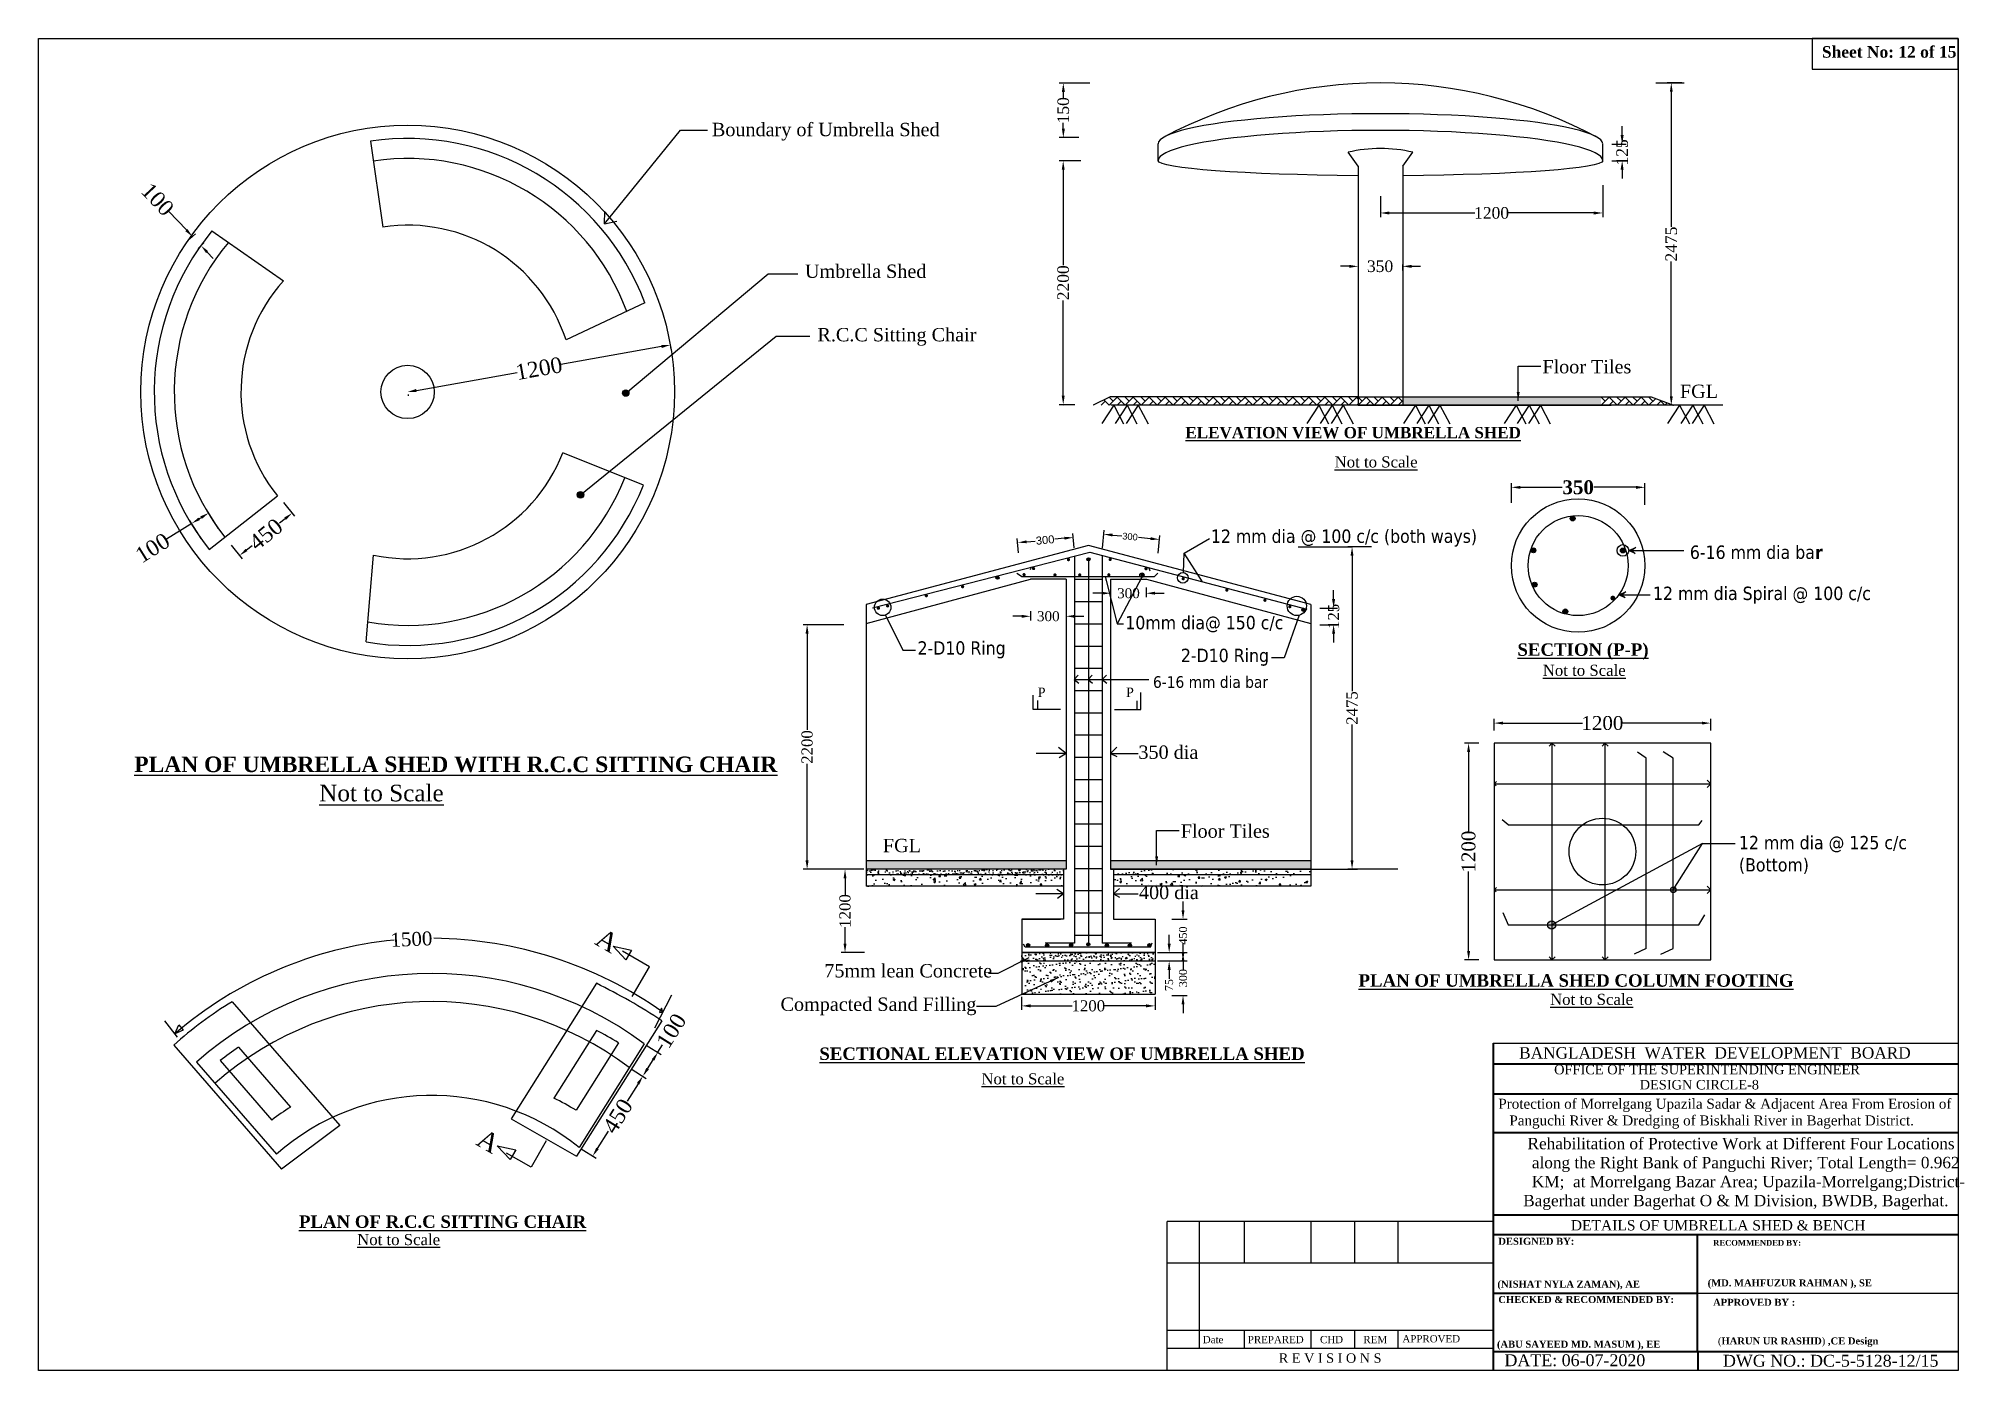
# Model space of a CAD drawing. Header units: metres. Extents: x -2434 to 11656, y -15288 to 8109.
# Drawn here: x 3752.7 to 3926, y -11727.3 to -11607.4 of the extents above; entities that cross this region are included whole.
import ezdxf
from ezdxf.enums import TextEntityAlignment as Align

# ---------------------------------------------------------------- set-up
doc = ezdxf.new("R2010")
doc.units = ezdxf.units.M
doc.layers.add('LINE', color=7, linetype='Continuous')
doc.layers.add('sheet', color=1, linetype='Continuous', lineweight=15)
doc.styles.add('dim', font='isocp.shx')
doc.styles.add('Kazi_T_H', font='timesbd.ttf')
doc.styles.get("Standard").update_dxf_attribs({"font": 'times.ttf'})
doc.dimstyles.new('Copy of STANDARD', dxfattribs={"dimtxt": 0.5, "dimasz": 0.4075, "dimexe": 0.364, "dimexo": 0.219, "dimgap": 0.09, "dimtad": 0, "dimdec": 0, "dimlfac": 1000, "dimzin": 0, "dimdsep": 46, "dimtxsty": 'Standard', "dimcen": 0.09, "dimclre": 256, "dimadec": 0, "dimazin": 0, "dimtfac": 1, "dimtdec": 0, "dimtofl": 0, "dimtmove": 0, "dimatfit": 3, "dimfxl": 1, "dimtolj": 1, "dimtzin": 0, "dimlwd": -1, "dimarcsym": 0})
doc.dimstyles.get("Standard").update_dxf_attribs({"dimtxt": 0.5, "dimasz": 0.4075, "dimexe": 0.364, "dimexo": 0.219, "dimgap": 0.09, "dimtad": 0, "dimdec": 0, "dimlfac": 1000, "dimzin": 0, "dimdsep": 46, "dimtxsty": 'Standard', "dimcen": 0.09, "dimadec": 0, "dimazin": 0, "dimtfac": 1, "dimtdec": 0, "dimtofl": 0, "dimtmove": 0, "dimatfit": 3, "dimfxl": 1, "dimtolj": 1, "dimtzin": 0, "dimarcsym": 0})
doc.dimstyles.new('STANDARD$0', dxfattribs={"dimscale": 0, "dimtxt": 8, "dimasz": 8, "dimexe": 4, "dimexo": 0, "dimgap": 2, "dimtad": 1, "dimdec": 0, "dimzin": 0, "dimdsep": 46, "dimtxsty": 'dim', "dimblk": 'DOTSMALL', "dimcen": 1, "dimclrd": 6, "dimclre": 6, "dimclrt": 256, "dimadec": 0, "dimazin": 0, "dimtfac": 1, "dimtdec": 0, "dimtix": 1, "dimtofl": 0, "dimtmove": 1, "dimatfit": 3, "dimldrblk": 'DOTSMALL', "dimfxl": 6, "dimtolj": 1, "dimtzin": 0, "dimarcsym": 0})

msp = doc.modelspace()

# ---------------------------------------------------------------- texts
at = {"color": 7, "lineweight": 30, "ltscale": 0.18, "insert": (3913.142281, -11608.123377), "char_height": 1.03765426, "width": 37.27220398, "attachment_point": 1}
msp.add_mtext('{\\fTimes New Roman|b1|i0|c0|p18;Sheet No: 12 of 15}', dxfattribs=at)
at = {"layer": 'LINE', "color": 0, "linetype": 'ByBlock', "lineweight": 40, "ltscale": 0.5}
for s, height, p in [('BANGLADESH  WATER  DEVELOPMENT  BOARD', 1.02638263, (3903.515926, -11699.199619)), ('OFFICE OF THE SUPERINTENDING ENGINEER', 0.85606931, (3902.803461, -11700.61324)), ('DESIGN CIRCLE-8', 0.85606931, (3902.110803, -11701.976004)), ('DETAILS OF UMBRELLA SHED & BENCH', 0.92455485, (3903.798336, -11714.657073))]:
    msp.add_text(s, height=height, dxfattribs=at).set_placement(p, align=Align.CENTER)
at = {"layer": 'LINE', "color": 0, "linetype": 'ByBlock', "lineweight": 40, "ltscale": 0.5, "style": 'Kazi_T_H'}
for s, height, p in [('DESIGNED BY:', 0.62890946, (3884.026072, -11715.946068)), ('RECOMMENDED BY:', 0.51083171, (3903.357316, -11716.028341)), ('(NISHAT NYLA ZAMAN), AE', 0.62890946, (3883.945548, -11719.799293)), ('CHECKED & RECOMMENDED BY:', 0.62890946, (3884.026072, -11721.18698)), ('(MD. MAHFUZUR RAHMAN ), SE', 0.62890946, (3902.86161, -11719.691282)), ('APPROVED BY :', 0.62890946, (3903.349788, -11721.438168)), ('(ABU SAYEED MD. MASUM ), EE', 0.62890946, (3883.905543, -11725.204748))]:
    msp.add_text(s, height=height, dxfattribs=at).set_placement(p)
at = {"layer": 'LINE', "lineweight": -2, "ltscale": 0.5}
for s, p in [('APPROVED', (3875.397428, -11724.726027)), ('Date', (3857.439511, -11724.803742)), ('PREPARED', (3861.490682, -11724.803742)), ('CHD', (3867.981858, -11724.803742)), ('REM', (3871.892607, -11724.803742))]:
    msp.add_text(s, height=0.6508554, dxfattribs=at).set_placement(p)
msp.add_text('R E V I S I O N S', height=0.84691938, dxfattribs=at).set_placement((3868.895478, -11726.562262), align=Align.CENTER)
at = {"layer": 'LINE', "color": 0, "linetype": 'ByBlock', "lineweight": 40, "ltscale": 0.5}
for s, p in [('DATE: 06-07-2020', (3884.579459, -11726.868033)), ('DWG NO.: DC-5-5128-12/15', (3904.237944, -11726.9145))]:
    msp.add_text(s, height=1.06735992, dxfattribs=at).set_placement(p)
for s, insert, char_height, width, attachment_point in [('                       Protection of Morrelgang Upazila Sadar & Adjacent Area From Erosion of      \\P                Panguchi River & Dredging of Biskhali River in Bagerhat District.', (3900.502145, -11702.811712), 0.9, 50.00693152, 2), ('        Rehabilitation of Protective Work at Different Four Locations   \\P         along the Right Bank of Panguchi River; Total Length= 0.962     \\P         KM;  at Morrelgang Bazar Area; Upazila-Morrelgang;District-  \\P       Bagerhat under Bagerhat O & M Division, BWDB, Bagerhat.', (3883.557849, -11706.329325), 1.02583774, 43.6789531, 1)]:
    msp.add_mtext(s, dxfattribs=dict(at, insert=insert, char_height=char_height, width=width, attachment_point=attachment_point))
at = {"layer": 'LINE', "color": 0, "linetype": 'ByBlock', "lineweight": 40, "ltscale": 0.5, "insert": (3911.004194, -11724.282949), "char_height": 0.628909464, "width": 20.07079786, "attachment_point": 2, "style": 'Kazi_T_H'}
msp.add_mtext('{\\fTimes New Roman|b0|i0|c0|p18;\\C7;(\\fTimes New Roman|b1|i0|c0|p18;HARUN UR RASHID\\fTimes New Roman|b0|i0|c0|p18;) },CE Design', dxfattribs=at)
at = {"layer": 'sheet', "color": 0, "lineweight": -3, "char_height": 1.2, "attachment_point": 1}
for s, insert in [('Boundary of Umbrella Shed ', (3813.273214, -11615.021443)), ('Umbrella Shed', (3821.647972, -11627.770468)), ('R.C.C Sitting Chair', (3822.767482, -11633.47872)), ('Floor Tiles', (3887.990585, -11636.357241)), ('FGL\\P ', (3900.367417, -11638.572056)), ('{\\fTahoma|b0|i0|c0|p34;12 mm dia @ 100 c/c (both ways)}', (3858.169255, -11651.604123)), ('{\\fTahoma|b0|i0|c0|p34;6-16 mm dia ba\\fTahoma|b1|i0|c0|p34;r}', (3901.26261, -11653.046148)), ('{\\fTahoma|b0|i0|c0|p34;12 mm dia Spiral @ 100 c/c}', (3897.943441, -11656.745757)), ('{\\fTahoma|b0|i0|c0|p34;10mm dia@ 150 c/c }', (3850.469834, -11659.378662)), ('{\\fTahoma|b0|i0|c0|p34;2-D10 Ring }', (3831.774583, -11661.660622)), ('{\\fTahoma|b0|i0|c0|p34;2-D10 Ring }', (3855.468901, -11662.328961)), ('350 dia', (3851.648899, -11671.034868)), ('Floor Tiles', (3855.458806, -11678.130879)), ('FGL\\P ', (3828.656604, -11679.431437)), ('{\\fTahoma|b0|i0|c0|p34;12 mm dia @ 125 c/c\\P(Bottom)}', (3905.675819, -11679.165661)), ('75mm lean Concrete', (3823.386422, -11690.696624)), ('Compacted Sand Filling', (3819.448959, -11693.705718))]:
    msp.add_mtext(s, dxfattribs=dict(at, insert=insert))
at = {"layer": 'sheet', "color": 0, "lineweight": -3, "attachment_point": 1}
for s, insert, char_height, width in [('{\\fTahoma|b0|i0|c0|p34;\\P\\fTimes New Roman|b1|i0|c0|p18;\\H0.9071x;\\LELEVATION VIEW OF UMBRELLA SHED}', (3855.87168, -11640.51262), 1.12, 5694.66848672), ('{\\fTahoma|b0|i0|c0|p34;\\P\\fTimes New Roman|b0|i0|c0|p18;\\H0.5183x;   \\H0.8334x;   \\L Not to Scale}', (3866.428377, -11641.164897), 2.31516731, 8542.00273008), ('{\\fTimes New Roman|b1|i0|c0|p18;\\LSECTION (P-P)}', (3885.750369, -11661.848293), 1.12, 5694.66848672), ('{\\fTahoma|b0|i0|c0|p34;6-16 mm dia bar}', (3852.958892, -11664.797814), 1.05, 20.84760622), ('{\\fTahoma|b0|i0|c0|p34;\\P\\fTimes New Roman|b0|i0|c0|p18;\\H0.4319x;               \\LNot to Scale}', (3882.360654, -11659.91096), 2.31516731, 8542.00273008), ('P', (3842.575629, -11665.823754), 0.85, 0.69314248), ('P', (3850.522436, -11665.823754), 0.85, 0.69314248), ('{\\fTahoma|b0|i0|c0|p34;\\P\\fTimes New Roman|b1|i0|c0|p18;\\H1.25x;\\LPLAN OF UMBRELLA SHED WITH R.C.C SITTING CHAIR }', (3761.297769, -11670.160971), 1.12, 5694.66848672), ('{\\fTahoma|b0|i0|c0|p34;\\P\\fTimes New Roman|b0|i0|c0|p18;\\H0.5183x;      \\H1.25x;\\L Not to Scale}', (3774.657426, -11670.701003), 2.31516731, 8542.00273008), ('400 dia', (3851.697712, -11683.653428), 1.2, 8.48209628), ('{\\fTimes New Roman|b1|i0|c0|p18;\\LPLAN OF UMBRELLA SHED COLUMN FOOTING}', (3871.446733, -11691.613281), 1.12, 5694.66848672), ('{\\fTahoma|b0|i0|c0|p34;\\P\\fTimes New Roman|b0|i0|c0|p18;\\H0.4319x;               \\LNot to Scale}', (3883.016307, -11689.512955), 2.31516731, 8542.00273008), ('{\\fTimes New Roman|b1|i0|c0|p18;\\LSECTIONAL ELEVATION VIEW OF UMBRELLA SHED}', (3822.941104, -11698.200817), 1.12, 5694.66848672), ('{\\fTahoma|b0|i0|c0|p34;\\P\\fTimes New Roman|b0|i0|c0|p18;\\H0.4319x;               \\LNot to Scale}', (3831.853426, -11696.66083), 2.31516731, 8542.00273008), ('{\\fTimes New Roman|b1|i0|c0|p18;\\LPLAN OF R.C.C SITTING CHAIR}', (3776.119122, -11713.30656), 1.12, 5694.66848672), ('{\\fTahoma|b0|i0|c0|p34;\\P\\fTimes New Roman|b0|i0|c0|p18;\\H0.4319x;               \\LNot to Scale}', (3775.690141, -11711.118477), 2.31516731, 8542.00273008)]:
    msp.add_mtext(s, dxfattribs=dict(at, insert=insert, char_height=char_height, width=width))
at = {"layer": 'sheet', "color": 0, "lineweight": -3, "insert": (3786.235463, -11688.459605), "char_height": 1.25, "attachment_point": 5, "rotation": 2.34022701}
msp.add_mtext('\\A1;1500', dxfattribs=at)
at = {"layer": 'sheet', "color": 0, "lineweight": -3, "char_height": 1.6875, "width": 1.23016038, "attachment_point": 1, "rotation": 330.1331809}
for insert in [(3803.387031, -11687.347627), (3792.697779, -11705.388524)]:
    msp.add_mtext('\\pi-0.2,l0.3,t0.3;A', dxfattribs=dict(at, insert=insert))

# ---------------------------------------------------------------- blocks, each defined once
blk = doc.blocks.new('*D355')
at = {"layer": 'Defpoints', "color": 0, "lineweight": -3}
for p in [(3809.52, -11635.01), (3809.52, -11635.01), (3785.9, -11639.23)]:
    blk.add_point(p, dxfattribs=at)
at = {"layer": 'sheet', "color": 0, "lineweight": -2}
for p, q in [((3808.74, -11635.15), (3799.68, -11636.77)), ((3809.56, -11635.22), (3809.59, -11635.37)), ((3786.69, -11639.09), (3795.74, -11637.47)), ((3785.94, -11639.45), (3785.96, -11639.59))]:
    blk.add_line(p, q, dxfattribs=at)
at = {"layer": 'sheet', "color": 0, "lineweight": -3}
for points in [[(3808.71, -11635.02), (3808.76, -11635.28), (3809.52, -11635.01)], [(3786.66, -11638.96), (3786.71, -11639.22), (3785.9, -11639.23)]]:
    blk.add_solid(points, dxfattribs=at)
at = {"layer": 'sheet', "color": 0, "lineweight": -3, "insert": (3797.71, -11637.12), "char_height": 0.35, "attachment_point": 5, "rotation": 10.1361}
blk.add_mtext('\\A1;{\\H4x;1200}', dxfattribs=at)
blk = doc.blocks.new('*D356')
at = {"layer": 'Defpoints', "color": 0, "lineweight": -3}
for p in [(3766.47, -11651.06), (3767.43, -11652.6), (3768.95, -11651.65)]:
    blk.add_point(p, dxfattribs=at)
at = {"layer": 'sheet', "color": 0, "lineweight": -2}
for p, q in [((3766.47, -11651.06), (3764.21, -11652.47)), ((3767.32, -11652.42), (3766.28, -11650.75)), ((3767.32, -11650.54), (3767.15, -11650.64)), ((3768.84, -11651.47), (3767.8, -11649.81))]:
    blk.add_line(p, q, dxfattribs=at)
at = {"layer": 'sheet', "color": 0, "lineweight": -3}
for points in [[(3767.08, -11650.53), (3767.22, -11650.75), (3766.47, -11651.06)], [(3767.25, -11650.42), (3767.39, -11650.65), (3768, -11650.12)]]:
    blk.add_solid(points, dxfattribs=at)
at = {"layer": 'sheet', "color": 0, "lineweight": -3, "insert": (3762.95, -11653.26), "char_height": 0.35, "attachment_point": 5, "rotation": 31.9027}
blk.add_mtext('\\A1;{\\H4x;100}', dxfattribs=at)
blk = doc.blocks.new('*D357')
at = {"layer": 'Defpoints', "color": 0, "lineweight": -3}
for p in [(3766.11, -11625.65), (3766.88, -11626.47), (3767.31, -11626.07)]:
    blk.add_point(p, dxfattribs=at)
at = {"layer": 'sheet', "color": 0, "lineweight": -2}
for p, q in [((3765.99, -11624.66), (3764.42, -11622.99)), ((3766.27, -11625.5), (3766.8, -11625)), ((3767.04, -11626.32), (3767.57, -11625.82)), ((3767.86, -11626.65), (3768.4, -11627.23))]:
    blk.add_line(p, q, dxfattribs=at)
at = {"layer": 'sheet', "color": 0, "lineweight": -3}
for points in [[(3766.09, -11624.57), (3765.89, -11624.76), (3766.54, -11625.25)], [(3767.95, -11626.56), (3767.76, -11626.74), (3767.31, -11626.07)]]:
    blk.add_solid(points, dxfattribs=at)
at = {"layer": 'sheet', "color": 0, "lineweight": -3, "insert": (3763.4, -11621.91), "char_height": 0.35, "attachment_point": 5, "rotation": 313.2269}
blk.add_mtext('\\A1;{\\H4x;100}', dxfattribs=at)
blk = doc.blocks.new('*D358')
at = {"layer": 'Defpoints', "color": 0, "lineweight": -3}
for p in [(3774.6, -11649.02), (3775.5, -11650.13), (3769.88, -11652.83)]:
    blk.add_point(p, dxfattribs=at)
at = {"layer": 'sheet', "color": 0, "lineweight": -2}
for p, q in [((3774.74, -11649.19), (3775.73, -11650.41)), ((3774.88, -11650.63), (3774.37, -11651.04)), ((3770.02, -11653), (3771.01, -11654.23)), ((3771.4, -11653.44), (3771.9, -11653.04))]:
    blk.add_line(p, q, dxfattribs=at)
at = {"layer": 'sheet', "color": 0, "lineweight": -3}
for points in [[(3774.79, -11650.53), (3774.96, -11650.74), (3775.5, -11650.13)], [(3771.32, -11653.34), (3771.48, -11653.55), (3770.78, -11653.95)]]:
    blk.add_solid(points, dxfattribs=at)
at = {"layer": 'sheet', "color": 0, "lineweight": -3, "insert": (3773.14, -11652.04), "char_height": 0.35, "attachment_point": 5, "rotation": 38.939}
blk.add_mtext('\\A1;{\\H4x;450}', dxfattribs=at)
blk = doc.blocks.new('*D359')
at = {"layer": 'Defpoints', "color": 0, "lineweight": -3}
for p in [(3846.68, -11618.44), (3844.88, -11640.38), (3846.14, -11640.38)]:
    blk.add_point(p, dxfattribs=at)
at = {"layer": 'sheet', "color": 0, "lineweight": -2}
for p, q in [((3846.46, -11618.44), (3844.52, -11618.44)), ((3844.88, -11619.24), (3844.88, -11627.83)), ((3844.88, -11639.58), (3844.88, -11631)), ((3845.93, -11640.38), (3844.52, -11640.38))]:
    blk.add_line(p, q, dxfattribs=at)
at = {"layer": 'sheet', "color": 0, "lineweight": -3}
for points in [[(3844.75, -11619.24), (3845.01, -11619.24), (3844.88, -11618.44)], [(3844.75, -11639.58), (3845.01, -11639.58), (3844.88, -11640.38)]]:
    blk.add_solid(points, dxfattribs=at)
at = {"layer": 'sheet', "color": 0, "lineweight": -3, "insert": (3844.88, -11629.41), "char_height": 0.5, "attachment_point": 5, "rotation": 90}
blk.add_mtext('\\A1;{\\H2.083x;2200}', dxfattribs=at)
blk = doc.blocks.new('*D360')
at = {"layer": 'Defpoints', "color": 0, "lineweight": -3}
for p in [(3899.59, -11611.43), (3900.76, -11611.43), (3903.54, -11640.43)]:
    blk.add_point(p, dxfattribs=at)
at = {"layer": 'sheet', "color": 0, "lineweight": -2}
for p, q in [((3900.54, -11611.43), (3899.23, -11611.43)), ((3899.59, -11612.23), (3899.59, -11624.37)), ((3899.59, -11639.63), (3899.59, -11627.49)), ((3903.32, -11640.43), (3899.23, -11640.43))]:
    blk.add_line(p, q, dxfattribs=at)
at = {"layer": 'sheet', "color": 0, "lineweight": -3}
for points in [[(3899.46, -11612.23), (3899.72, -11612.23), (3899.59, -11611.43)], [(3899.46, -11639.63), (3899.72, -11639.63), (3899.59, -11640.43)]]:
    blk.add_solid(points, dxfattribs=at)
at = {"layer": 'sheet', "color": 0, "lineweight": -3, "insert": (3899.59, -11625.93), "char_height": 0.5, "attachment_point": 5, "rotation": 90}
blk.add_mtext('\\A1;{\\H2.083x;2475}', dxfattribs=at)
blk = doc.blocks.new('*D361')
at = {"layer": 'Defpoints', "color": 0, "lineweight": -3}
for p in [(3873.42, -11621.4), (3893.42, -11620.41), (3893.42, -11623.13)]:
    blk.add_point(p, dxfattribs=at)
at = {"layer": 'sheet', "color": 0, "lineweight": -2}
for p, q in [((3873.42, -11621.62), (3873.42, -11623.5)), ((3893.42, -11620.63), (3893.42, -11623.5)), ((3874.22, -11623.13), (3881.91, -11623.13)), ((3892.62, -11623.13), (3884.93, -11623.13))]:
    blk.add_line(p, q, dxfattribs=at)
at = {"layer": 'sheet', "color": 0, "lineweight": -3}
for points in [[(3874.22, -11623), (3874.22, -11623.27), (3873.42, -11623.13)], [(3892.62, -11623), (3892.62, -11623.27), (3893.42, -11623.13)]]:
    blk.add_solid(points, dxfattribs=at)
at = {"layer": 'sheet', "color": 0, "lineweight": -3, "insert": (3883.42, -11623.13), "char_height": 0.5, "attachment_point": 5}
blk.add_mtext('\\A1;{\\H2.083x;1200}', dxfattribs=at)
blk = doc.blocks.new('*D362')
at = {"layer": 'Defpoints', "color": 0, "lineweight": -3}
for p in [(3894.03, -11616.93), (3895.17, -11616.93), (3894.03, -11618.43)]:
    blk.add_point(p, dxfattribs=at)
at = {"layer": 'sheet', "color": 0, "lineweight": -2}
for p, q in [((3895.17, -11616.13), (3895.17, -11615.33)), ((3894.25, -11616.93), (3895.53, -11616.93)), ((3894.25, -11618.43), (3895.53, -11618.43)), ((3895.17, -11619.23), (3895.17, -11620.03))]:
    blk.add_line(p, q, dxfattribs=at)
at = {"layer": 'sheet', "color": 0, "lineweight": -3}
for points in [[(3895.03, -11616.13), (3895.3, -11616.13), (3895.17, -11616.93)], [(3895.03, -11619.23), (3895.3, -11619.23), (3895.17, -11618.43)]]:
    blk.add_solid(points, dxfattribs=at)
at = {"layer": 'sheet', "color": 0, "lineweight": -3, "insert": (3895.17, -11617.68), "char_height": 0.5, "attachment_point": 5, "rotation": 90}
blk.add_mtext('\\A1;{\\H2.083x;125}', dxfattribs=at)
blk = doc.blocks.new('*D363')
at = {"layer": 'Defpoints', "color": 0, "lineweight": -3}
for p in [(3871.42, -11627.54), (3875.42, -11627.54), (3875.42, -11627.93)]:
    blk.add_point(p, dxfattribs=at)
at = {"layer": 'sheet', "color": 0, "lineweight": -2}
for p, q in [((3870.62, -11627.93), (3869.82, -11627.93)), ((3871.42, -11627.76), (3871.42, -11628.3)), ((3875.42, -11627.76), (3875.42, -11628.3)), ((3876.22, -11627.93), (3877.02, -11627.93))]:
    blk.add_line(p, q, dxfattribs=at)
at = {"layer": 'sheet', "color": 0, "lineweight": -3}
for points in [[(3870.62, -11627.8), (3870.62, -11628.07), (3871.42, -11627.93)], [(3876.22, -11627.8), (3876.22, -11628.07), (3875.42, -11627.93)]]:
    blk.add_solid(points, dxfattribs=at)
at = {"layer": 'sheet', "color": 0, "lineweight": -3, "insert": (3873.39, -11627.93), "char_height": 0.5, "attachment_point": 5}
blk.add_mtext('\\A1;{\\H2.083x;350}', dxfattribs=at)
blk = doc.blocks.new('*D364')
at = {"layer": 'Defpoints', "color": 0, "lineweight": -3}
for p in [(3805.83, -11700.01), (3801.32, -11707.2), (3802.55, -11707.97)]:
    blk.add_point(p, dxfattribs=at)
at = {"layer": 'sheet', "color": 0, "lineweight": -2}
for p, q in [((3806.63, -11701.46), (3805.65, -11703.03)), ((3806.02, -11700.13), (3807.37, -11700.98)), ((3802.97, -11707.29), (3803.96, -11705.72)), ((3801.51, -11707.31), (3802.86, -11708.16))]:
    blk.add_line(p, q, dxfattribs=at)
at = {"layer": 'sheet', "color": 0, "lineweight": -3}
for points in [[(3806.52, -11701.39), (3806.75, -11701.53), (3807.06, -11700.78)], [(3802.86, -11707.22), (3803.09, -11707.36), (3802.55, -11707.97)]]:
    blk.add_solid(points, dxfattribs=at)
at = {"layer": 'sheet', "color": 0, "lineweight": -3, "insert": (3804.8, -11704.37), "char_height": 0.35, "attachment_point": 5, "rotation": 57.8794}
blk.add_mtext('\\A1;{\\H4x;450}', dxfattribs=at)
blk = doc.blocks.new('*D365')
at = {"layer": 'Defpoints', "color": 0, "lineweight": -3}
for p in [(3807.18, -11697.86), (3808.41, -11698.63), (3805.83, -11700.02)]:
    blk.add_point(p, dxfattribs=at)
at = {"layer": 'sheet', "color": 0, "lineweight": -2}
for p, q in [((3807.37, -11697.98), (3808.72, -11698.83)), ((3808.41, -11698.63), (3808.83, -11697.95)), ((3807.48, -11700.11), (3807.98, -11699.31)), ((3806.02, -11700.13), (3807.37, -11700.98))]:
    blk.add_line(p, q, dxfattribs=at)
at = {"layer": 'sheet', "color": 0, "lineweight": -3}
for points in [[(3807.87, -11699.24), (3808.1, -11699.38), (3808.41, -11698.63)], [(3807.37, -11700.03), (3807.6, -11700.18), (3807.06, -11700.78)]]:
    blk.add_solid(points, dxfattribs=at)
at = {"layer": 'sheet', "color": 0, "lineweight": -3, "insert": (3809.62, -11696.7), "char_height": 0.35, "attachment_point": 5, "rotation": 57.9072}
blk.add_mtext('\\A1;{\\H4x;100}', dxfattribs=at)
blk = doc.blocks.new('*D366')
at = {"layer": 'Defpoints', "color": 0, "lineweight": -3}
for p in [(3825.35, -11660.17), (3821.84, -11682.17), (3827.13, -11682.17)]:
    blk.add_point(p, dxfattribs=at)
at = {"layer": 'sheet', "color": 0, "lineweight": -2}
for p, q in [((3825.13, -11660.17), (3821.47, -11660.17)), ((3821.84, -11660.97), (3821.84, -11669.64)), ((3821.84, -11681.37), (3821.84, -11672.69)), ((3826.91, -11682.17), (3821.47, -11682.17))]:
    blk.add_line(p, q, dxfattribs=at)
at = {"layer": 'sheet', "color": 0, "lineweight": -3}
for points in [[(3821.7, -11660.97), (3821.97, -11660.97), (3821.84, -11660.17)], [(3821.7, -11681.37), (3821.97, -11681.37), (3821.84, -11682.17)]]:
    blk.add_solid(points, dxfattribs=at)
at = {"layer": 'sheet', "color": 0, "lineweight": -3, "insert": (3821.84, -11671.17), "char_height": 0.5, "attachment_point": 5, "rotation": 90}
blk.add_mtext('\\A1;{\\H2x;2200}', dxfattribs=at)
blk = doc.blocks.new('*D367')
at = {"layer": 'Defpoints', "color": 0, "lineweight": -3}
for p in [(3870.87, -11653.17), (3872.84, -11653.17), (3875.22, -11682.15)]:
    blk.add_point(p, dxfattribs=at)
at = {"layer": 'sheet', "color": 0, "lineweight": -2}
for p, q in [((3872.62, -11653.17), (3870.5, -11653.17)), ((3870.87, -11653.97), (3870.87, -11666.16)), ((3870.87, -11681.35), (3870.87, -11669.16)), ((3875, -11682.15), (3870.5, -11682.15))]:
    blk.add_line(p, q, dxfattribs=at)
at = {"layer": 'sheet', "color": 0, "lineweight": -3}
for points in [[(3870.73, -11653.97), (3871, -11653.97), (3870.87, -11653.17)], [(3870.73, -11681.35), (3871, -11681.35), (3870.87, -11682.15)]]:
    blk.add_solid(points, dxfattribs=at)
at = {"layer": 'sheet', "color": 0, "lineweight": -3, "insert": (3870.87, -11667.66), "char_height": 0.5, "attachment_point": 5, "rotation": 90}
blk.add_mtext('\\A1;{\\H2x;2475}', dxfattribs=at)
blk = doc.blocks.new('*D368')
at = {"layer": 'Defpoints', "color": 0, "lineweight": -3}
for p in [(3867.75, -11658.67), (3869.21, -11658.67), (3867.75, -11660.17)]:
    blk.add_point(p, dxfattribs=at)
at = {"layer": 'sheet', "color": 0, "lineweight": -2}
for p, q in [((3869.21, -11657.87), (3869.21, -11657.07)), ((3867.97, -11658.67), (3869.57, -11658.67)), ((3867.97, -11660.17), (3869.57, -11660.17)), ((3869.21, -11660.97), (3869.21, -11661.77))]:
    blk.add_line(p, q, dxfattribs=at)
at = {"layer": 'sheet', "color": 0, "lineweight": -3}
for points in [[(3869.07, -11657.87), (3869.34, -11657.87), (3869.21, -11658.67)], [(3869.07, -11660.97), (3869.34, -11660.97), (3869.21, -11660.17)]]:
    blk.add_solid(points, dxfattribs=at)
at = {"layer": 'sheet', "color": 0, "lineweight": -3, "insert": (3869.21, -11659.42), "char_height": 0.5, "attachment_point": 5, "rotation": 90}
blk.add_mtext('\\A1;{\\H2x;125}', dxfattribs=at)
blk = doc.blocks.new('*D369')
at = {"layer": 'Defpoints', "color": 0, "lineweight": -3}
for p in [(3841.14, -11693.42), (3853.14, -11693.42), (3853.14, -11694.46)]:
    blk.add_point(p, dxfattribs=at)
at = {"layer": 'sheet', "color": 0, "lineweight": -2}
for p, q in [((3841.14, -11693.64), (3841.14, -11694.82)), ((3841.94, -11694.46), (3845.69, -11694.46)), ((3852.34, -11694.46), (3848.6, -11694.46)), ((3853.14, -11693.64), (3853.14, -11694.82))]:
    blk.add_line(p, q, dxfattribs=at)
at = {"layer": 'sheet', "color": 0, "lineweight": -3}
for points in [[(3841.94, -11694.32), (3841.94, -11694.59), (3841.14, -11694.46)], [(3852.34, -11694.32), (3852.34, -11694.59), (3853.14, -11694.46)]]:
    blk.add_solid(points, dxfattribs=at)
at = {"layer": 'sheet', "color": 0, "lineweight": -3, "insert": (3847.14, -11694.46), "char_height": 0.5, "attachment_point": 5}
blk.add_mtext('\\A1;{\\H2x;1200}', dxfattribs=at)
blk = doc.blocks.new('*D370')
at = {"layer": 'Defpoints', "color": 0, "lineweight": -3}
for p in [(3854.43, -11686.67), (3855.66, -11686.67), (3854.43, -11689.67)]:
    blk.add_point(p, dxfattribs=at)
at = {"layer": 'sheet', "color": 0, "lineweight": -2}
for p, q in [((3855.66, -11685.87), (3855.66, -11685.07)), ((3854.65, -11686.67), (3856.02, -11686.67)), ((3854.65, -11689.67), (3856.02, -11689.67)), ((3855.66, -11690.47), (3855.66, -11691.27))]:
    blk.add_line(p, q, dxfattribs=at)
at = {"layer": 'sheet', "color": 0, "lineweight": -3}
for points in [[(3855.53, -11685.87), (3855.79, -11685.87), (3855.66, -11686.67)], [(3855.53, -11690.47), (3855.79, -11690.47), (3855.66, -11689.67)]]:
    blk.add_solid(points, dxfattribs=at)
at = {"layer": 'sheet', "color": 0, "lineweight": -3, "insert": (3855.66, -11688.13), "char_height": 0.9, "attachment_point": 5, "rotation": 90}
blk.add_mtext('\\A1;{\\H0.8x;450}', dxfattribs=at)
blk = doc.blocks.new('*D371')
at = {"layer": 'Defpoints', "color": 0, "lineweight": -3}
for p in [(3883.64, -11669.92), (3903.14, -11669.02), (3903.14, -11669.92)]:
    blk.add_point(p, dxfattribs=at)
at = {"layer": 'sheet', "color": 0, "lineweight": -2}
for p, q in [((3883.64, -11669.7), (3883.64, -11668.65)), ((3903.14, -11669.7), (3903.14, -11668.65)), ((3884.44, -11669.02), (3891.6, -11669.02)), ((3902.34, -11669.02), (3895.19, -11669.02))]:
    blk.add_line(p, q, dxfattribs=at)
at = {"layer": 'sheet', "color": 0, "lineweight": -3}
for points in [[(3884.44, -11668.89), (3884.44, -11669.15), (3883.64, -11669.02)], [(3902.34, -11668.89), (3902.34, -11669.15), (3903.14, -11669.02)]]:
    blk.add_solid(points, dxfattribs=at)
at = {"layer": 'sheet', "color": 0, "lineweight": -3, "insert": (3893.39, -11669.02), "char_height": 0.5, "attachment_point": 5}
blk.add_mtext('\\A1;{\\H2.5x;1200}', dxfattribs=at)
blk = doc.blocks.new('*D372')
at = {"layer": 'Defpoints', "color": 0, "lineweight": -3}
for p in [(3881.35, -11670.83), (3882.5, -11670.83), (3882.5, -11690.33)]:
    blk.add_point(p, dxfattribs=at)
at = {"layer": 'sheet', "color": 0, "lineweight": -2}
for p, q in [((3882.28, -11670.83), (3880.99, -11670.83)), ((3881.35, -11671.63), (3881.35, -11678.78)), ((3881.35, -11689.53), (3881.35, -11682.37)), ((3882.28, -11690.33), (3880.99, -11690.33))]:
    blk.add_line(p, q, dxfattribs=at)
at = {"layer": 'sheet', "color": 0, "lineweight": -3}
for points in [[(3881.22, -11671.63), (3881.49, -11671.63), (3881.35, -11670.83)], [(3881.22, -11689.53), (3881.49, -11689.53), (3881.35, -11690.33)]]:
    blk.add_solid(points, dxfattribs=at)
at = {"layer": 'sheet', "color": 0, "lineweight": -3, "insert": (3881.35, -11680.58), "char_height": 0.5, "attachment_point": 5, "rotation": 90}
blk.add_mtext('\\A1;{\\H2.5x;1200}', dxfattribs=at)
blk = doc.blocks.new('*D373')
at = {"layer": 'Defpoints', "color": 0, "lineweight": -3}
for p in [(3827.14, -11682.17), (3825.25, -11689.67), (3827.21, -11689.67)]:
    blk.add_point(p, dxfattribs=at)
at = {"layer": 'sheet', "color": 0, "lineweight": -2}
for p, q in [((3826.93, -11682.17), (3824.89, -11682.17)), ((3825.25, -11682.97), (3825.25, -11684.46)), ((3825.25, -11688.87), (3825.25, -11687.37)), ((3826.99, -11689.67), (3824.89, -11689.67))]:
    blk.add_line(p, q, dxfattribs=at)
at = {"layer": 'sheet', "color": 0, "lineweight": -3}
for points in [[(3825.12, -11682.97), (3825.38, -11682.97), (3825.25, -11682.17)], [(3825.12, -11688.87), (3825.38, -11688.87), (3825.25, -11689.67)]]:
    blk.add_solid(points, dxfattribs=at)
at = {"layer": 'sheet', "color": 0, "lineweight": -3, "insert": (3825.25, -11685.92), "char_height": 0.5, "attachment_point": 5, "rotation": 90}
blk.add_mtext('\\A1;{\\H2x;1200}', dxfattribs=at)
blk = doc.blocks.new('*D374')
at = {"layer": 'Defpoints', "color": 0, "lineweight": -3}
for p in [(3854.45, -11690.42), (3855.66, -11690.42), (3854.43, -11693.51)]:
    blk.add_point(p, dxfattribs=at)
at = {"layer": 'sheet', "color": 0, "lineweight": -2}
for p, q in [((3855.66, -11689.62), (3855.66, -11688.82)), ((3854.67, -11690.42), (3856.02, -11690.42)), ((3854.65, -11693.51), (3856.02, -11693.51)), ((3855.66, -11694.31), (3855.66, -11695.11))]:
    blk.add_line(p, q, dxfattribs=at)
at = {"layer": 'sheet', "color": 0, "lineweight": -3}
for points in [[(3855.53, -11689.62), (3855.79, -11689.62), (3855.66, -11690.42)], [(3855.53, -11694.31), (3855.79, -11694.31), (3855.66, -11693.51)]]:
    blk.add_solid(points, dxfattribs=at)
at = {"layer": 'sheet', "color": 0, "lineweight": -3, "insert": (3855.66, -11691.96), "char_height": 0.9, "attachment_point": 5, "rotation": 90}
blk.add_mtext('\\A1;{\\H0.8x;300}', dxfattribs=at)
blk = doc.blocks.new('*D375')
at = {"layer": 'Defpoints', "color": 0, "lineweight": -3}
for p in [(3897.21, -11647.81), (3885.21, -11649.44), (3897.21, -11649.6)]:
    blk.add_point(p, dxfattribs=at)
at = {"layer": 'sheet', "color": 0, "lineweight": -2}
for p, q in [((3885.21, -11649.22), (3885.21, -11647.45)), ((3886.01, -11647.81), (3889.78, -11647.81)), ((3896.41, -11647.81), (3892.63, -11647.81)), ((3897.21, -11649.38), (3897.21, -11647.45))]:
    blk.add_line(p, q, dxfattribs=at)
at = {"layer": 'sheet', "color": 0, "lineweight": -3}
for points in [[(3886.01, -11647.68), (3886.01, -11647.95), (3885.21, -11647.81)], [(3896.41, -11647.68), (3896.41, -11647.95), (3897.21, -11647.81)]]:
    blk.add_solid(points, dxfattribs=at)
at = {"layer": 'sheet', "color": 0, "lineweight": -3, "insert": (3891.21, -11647.81), "char_height": 0.5, "attachment_point": 5}
blk.add_mtext('\\A1;{\\fTimes New Roman|b1|i0|c0|p18;\\H2.5x;350}', dxfattribs=at)
blk = doc.blocks.new('*D376')
at = {"layer": 'Defpoints', "color": 0, "lineweight": -3}
for p in [(3853.14, -11689.67), (3853.14, -11690.42), (3854.41, -11690.42)]:
    blk.add_point(p, dxfattribs=at)
at = {"layer": 'sheet', "color": 0, "lineweight": -2}
for p, q in [((3854.41, -11688.87), (3854.41, -11688.07)), ((3853.36, -11689.67), (3854.78, -11689.67)), ((3853.36, -11690.42), (3854.78, -11690.42)), ((3854.41, -11691.22), (3854.41, -11692.02))]:
    blk.add_line(p, q, dxfattribs=at)
at = {"layer": 'sheet', "color": 0, "lineweight": -3}
for points in [[(3854.28, -11688.87), (3854.55, -11688.87), (3854.41, -11689.67)], [(3854.28, -11691.22), (3854.55, -11691.22), (3854.41, -11690.42)]]:
    blk.add_solid(points, dxfattribs=at)
at = {"layer": 'sheet', "color": 0, "lineweight": -3, "insert": (3854.41, -11692.59), "char_height": 0.9, "attachment_point": 5, "rotation": 90}
blk.add_mtext('\\A1;{\\H0.8x;75}', dxfattribs=at)
blk = doc.blocks.new('*D377')
at = {"layer": 'Defpoints', "color": 0, "lineweight": -3}
for p in [(3853.53, -11652.5), (3848.39, -11653.48), (3853.39, -11653.95)]:
    blk.add_point(p, dxfattribs=at)
at = {"layer": 'sheet', "color": 0, "lineweight": -2}
for p, q in [((3848.41, -11653.27), (3848.56, -11651.67)), ((3849.32, -11652.11), (3850.14, -11652.18)), ((3852.73, -11652.43), (3851.64, -11652.32)), ((3853.41, -11653.73), (3853.56, -11652.14))]:
    blk.add_line(p, q, dxfattribs=at)
at = {"layer": 'sheet', "color": 0, "lineweight": -3}
for points in [[(3849.34, -11651.97), (3849.31, -11652.24), (3848.53, -11652.03)], [(3852.74, -11652.29), (3852.72, -11652.56), (3853.53, -11652.5)]]:
    blk.add_solid(points, dxfattribs=at)
at = {"layer": 'sheet', "color": 0, "lineweight": -3, "insert": (3850.89, -11652.25), "char_height": 0.9, "attachment_point": 5, "rotation": 354.6444}
blk.add_mtext('\\A1;{\\fArial|b0|i0|c0|p34;\\H0.6667x;300}', dxfattribs=at)
blk = doc.blocks.new('*D378')
at = {"layer": 'Defpoints', "color": 0, "lineweight": -3}
for p in [(3845.79, -11652.32), (3840.89, -11653.93), (3845.89, -11653.47)]:
    blk.add_point(p, dxfattribs=at)
at = {"layer": 'sheet', "color": 0, "lineweight": -2}
for p, q in [((3840.87, -11653.71), (3840.75, -11652.42)), ((3841.58, -11652.71), (3842.37, -11652.64)), ((3844.99, -11652.39), (3844.13, -11652.47)), ((3845.87, -11653.25), (3845.75, -11651.95))]:
    blk.add_line(p, q, dxfattribs=at)
at = {"layer": 'sheet', "color": 0, "lineweight": -3}
for points in [[(3841.57, -11652.58), (3841.6, -11652.84), (3840.79, -11652.78)], [(3844.98, -11652.26), (3845, -11652.52), (3845.79, -11652.32)]]:
    blk.add_solid(points, dxfattribs=at)
at = {"layer": 'sheet', "color": 0, "lineweight": -3, "insert": (3843.25, -11652.55), "char_height": 0.9, "attachment_point": 5, "rotation": 5.3394}
blk.add_mtext('\\A1;{\\fArial|b0|i0|c0|p34;\\H0.8x;300}', dxfattribs=at)
blk = doc.blocks.new('*D404')
at = {"layer": 'Defpoints', "color": 0, "lineweight": -3}
for p in [(3844.89, -11611.44), (3847.51, -11611.44), (3846.51, -11616.35)]:
    blk.add_point(p, dxfattribs=at)
at = {"layer": 'sheet', "color": 0, "lineweight": -2}
for p, q in [((3847.29, -11611.44), (3844.53, -11611.44)), ((3844.89, -11612.24), (3844.89, -11612.77)), ((3846.29, -11616.35), (3844.53, -11616.35)), ((3844.89, -11615.55), (3844.89, -11615.02))]:
    blk.add_line(p, q, dxfattribs=at)
at = {"layer": 'sheet', "color": 0, "lineweight": -3}
for points in [[(3844.76, -11612.24), (3845.03, -11612.24), (3844.89, -11611.44)], [(3844.76, -11615.55), (3845.03, -11615.55), (3844.89, -11616.35)]]:
    blk.add_solid(points, dxfattribs=at)
at = {"layer": 'sheet', "color": 0, "lineweight": -3, "insert": (3844.89, -11613.89), "char_height": 0.5, "attachment_point": 5, "rotation": 90}
blk.add_mtext('\\A1;{\\H2.08x;150}', dxfattribs=at)
blk = doc.blocks.new('*D407')
at = {"layer": 'Defpoints', "color": 0, "lineweight": -3}
for p in [(3841.94, -11658.74), (3841.94, -11659.41), (3845.14, -11658.68)]:
    blk.add_point(p, dxfattribs=at)
at = {"layer": 'sheet', "color": 0, "lineweight": -2}
for p, q in [((3841.14, -11659.41), (3840.34, -11659.41)), ((3841.94, -11658.96), (3841.94, -11659.78)), ((3845.14, -11658.9), (3845.14, -11659.78)), ((3845.94, -11659.41), (3846.74, -11659.41))]:
    blk.add_line(p, q, dxfattribs=at)
at = {"layer": 'sheet', "color": 0, "lineweight": -3}
for points in [[(3841.14, -11659.28), (3841.14, -11659.55), (3841.94, -11659.41)], [(3845.94, -11659.28), (3845.94, -11659.55), (3845.14, -11659.41)]]:
    blk.add_solid(points, dxfattribs=at)
at = {"layer": 'sheet', "color": 0, "lineweight": -3, "insert": (3843.54, -11659.41), "char_height": 0.9, "attachment_point": 5}
blk.add_mtext('\\A1;300', dxfattribs=at)
blk = doc.blocks.new('*D408')
at = {"layer": 'Defpoints', "color": 0, "lineweight": -3}
for p in [(3849.14, -11656.66), (3849.14, -11657.34), (3852.35, -11656.6)]:
    blk.add_point(p, dxfattribs=at)
at = {"layer": 'sheet', "color": 0, "lineweight": -2}
for p, q in [((3848.34, -11657.34), (3847.54, -11657.34)), ((3849.14, -11656.88), (3849.14, -11657.7)), ((3852.35, -11656.82), (3852.35, -11657.7)), ((3853.15, -11657.34), (3853.95, -11657.34))]:
    blk.add_line(p, q, dxfattribs=at)
at = {"layer": 'sheet', "color": 0, "lineweight": -3}
for points in [[(3848.34, -11657.2), (3848.34, -11657.47), (3849.14, -11657.34)], [(3853.15, -11657.2), (3853.15, -11657.47), (3852.35, -11657.34)]]:
    blk.add_solid(points, dxfattribs=at)
at = {"layer": 'sheet', "color": 0, "lineweight": -3, "insert": (3850.75, -11657.34), "char_height": 0.9, "attachment_point": 5}
blk.add_mtext('\\A1;300', dxfattribs=at)

# ---------------------------------------------------------------- dimensions: what is measured, and where the dimension line sits
at = {"layer": 'sheet', "color": 0, "lineweight": -3}
for base, p1, p2, text, override, picture, middle in [((3844.892368, -11611.435159), (3846.508008, -11616.352249), (3847.505693, -11611.435159), '{\\H2.08x;150}', {"dimscale": 1, "dimtxt": 0.5, "dimasz": 0.8, "dimexe": 0.364, "dimexo": 0.219, "dimgap": 0.09, "dimtad": 0, "dimlfac": 1000, "dimtxsty": 'Standard', "dimcen": 0.09, "dimclrd": 0, "dimclre": 0, "dimclrt": 0, "dimtix": 0, "dimtmove": 0, "dimfxl": 0.12}, '*D404', (3844.892368, -11613.893704)), ((3899.591046, -11611.425939), (3903.538156, -11640.425939), (3900.758363, -11611.425939), '{\\H2.083x;2475}', {"dimscale": 1, "dimtxt": 0.5, "dimasz": 0.8, "dimexe": 0.364, "dimexo": 0.219, "dimgap": 0.09, "dimtad": 0, "dimlfac": 1000, "dimlunit": 2, "dimtxsty": 'Standard', "dimcen": 0.09, "dimclrd": 0, "dimclre": 0, "dimclrt": 0, "dimtix": 0, "dimtmove": 0, "dimfxl": 0.12}, '*D360', (3899.591046, -11625.925939)), ((3844.87967, -11640.384504), (3846.683531, -11618.438365), (3846.144646, -11640.384504), '{\\H2.083x;2200}', {"dimscale": 1, "dimtxt": 0.5, "dimasz": 0.8, "dimexe": 0.364, "dimexo": 0.219, "dimgap": 0.09, "dimtad": 0, "dimlfac": 1000, "dimlunit": 2, "dimtxsty": 'Standard', "dimcen": 0.09, "dimclrd": 0, "dimclre": 0, "dimclrt": 0, "dimtix": 0, "dimtmove": 0, "dimfxl": 0.12}, '*D359', (3844.87967, -11629.411434)), ((3870.866083, -11653.1687), (3875.217974, -11682.152546), (3872.836722, -11653.1687), '{\\H2x;2475}', {"dimscale": 1, "dimtxt": 0.5, "dimasz": 0.8, "dimexe": 0.364, "dimexo": 0.219, "dimgap": 0.09, "dimtad": 0, "dimlfac": 1000, "dimlunit": 2, "dimtxsty": 'Standard', "dimcen": 0.09, "dimclrd": 0, "dimclre": 0, "dimclrt": 0, "dimtix": 0, "dimtmove": 0, "dimfxl": 0.12}, '*D367', (3870.866083, -11667.660623)), ((3821.83661, -11682.1687), (3825.353231, -11660.1687), (3827.126374, -11682.1687), '{\\H2x;2200}', {"dimscale": 1, "dimtxt": 0.5, "dimasz": 0.8, "dimexe": 0.364, "dimexo": 0.219, "dimgap": 0.09, "dimtad": 0, "dimlfac": 1000, "dimlunit": 2, "dimtxsty": 'Standard', "dimcen": 0.09, "dimclrd": 0, "dimclre": 0, "dimclrt": 0, "dimtix": 0, "dimtmove": 0, "dimfxl": 0.12}, '*D366', (3821.83661, -11671.1687)), ((3881.354813, -11670.825114), (3882.496107, -11690.325114), (3882.496107, -11670.825114), '{\\H2.5x;1200}', {"dimscale": 1, "dimtxt": 0.5, "dimasz": 0.8, "dimexe": 0.364, "dimexo": 0.219, "dimgap": 0.09, "dimtad": 0, "dimlfac": 1000, "dimlunit": 2, "dimtxsty": 'Standard', "dimcen": 0.09, "dimclrd": 0, "dimclre": 0, "dimclrt": 0, "dimtix": 0, "dimtmove": 0, "dimfxl": 0.12}, '*D372', (3881.354813, -11680.575114)), ((3825.251653, -11689.6687), (3827.144433, -11682.1687), (3827.20504, -11689.6687), '{\\H2x;1200}', {"dimscale": 1, "dimtxt": 0.5, "dimasz": 0.8, "dimexe": 0.364, "dimexo": 0.219, "dimgap": 0.09, "dimtad": 0, "dimlfac": 1000, "dimlunit": 2, "dimtxsty": 'Standard', "dimcen": 0.09, "dimclrd": 0, "dimclre": 0, "dimclrt": 0, "dimtix": 0, "dimtmove": 0, "dimfxl": 0.12}, '*D373', (3825.251653, -11685.9187))]:
    dim = msp.add_linear_dim(base=base, p1=p1, p2=p2, angle=90, text=text, dimstyle='STANDARD$0', override=override, dxfattribs=at)
    dim.commit()
    dim.dimension.update_dxf_attribs({"geometry": picture, "text_midpoint": middle})
for base, p1, p2, angle, text, override, picture, middle, dimtype in [((3895.16572, -11616.929394), (3894.02739, -11618.429394), (3894.02739, -11616.929394), 90, '{\\H2.083x;125}', {"dimscale": 1, "dimtxt": 0.5, "dimasz": 0.8, "dimexe": 0.364, "dimexo": 0.219, "dimgap": 0.09, "dimtad": 0, "dimlfac": 1000, "dimlunit": 2, "dimtxsty": 'Standard', "dimcen": 0.09, "dimclrd": 0, "dimclre": 0, "dimclrt": 0, "dimtix": 0, "dimtmove": 0, "dimfxl": 0.12}, '*D362', (3895.16572, -11617.679394), 160), ((3767.309031, -11626.066156), (3766.114527, -11625.646972), (3766.884028, -11626.465636), 313.22691079, '{\\H4x;100}', {"dimscale": 1, "dimtxt": 0.35, "dimasz": 0.8, "dimexe": 0.364, "dimexo": 0.219, "dimgap": 0.09, "dimtad": 0, "dimlfac": 1000, "dimtxsty": 'Standard', "dimcen": 0.09, "dimclrd": 0, "dimclre": 0, "dimclrt": 0, "dimtix": 0, "dimtmove": 0, "dimfxl": 0.12}, '*D357', (3763.401283, -11621.908743), 161), ((3766.473386, -11651.063479), (3768.954712, -11651.654091), (3767.43137, -11652.602386), 211.90266027, '{\\H4x;100}', {"dimscale": 1, "dimtxt": 0.35, "dimasz": 0.8, "dimexe": 0.364, "dimexo": 0.219, "dimgap": 0.09, "dimtad": 0, "dimlfac": 1000, "dimtxsty": 'Standard', "dimcen": 0.09, "dimclrd": 0, "dimclre": 0, "dimclrt": 0, "dimtix": 0, "dimtmove": 0, "dimfxl": 0.12}, '*D356', (3762.948242, -11653.257915), 161), ((3845.787194, -11652.316628), (3840.894577, -11653.932888), (3845.894577, -11653.46558), 5.33944652, '{\\fArial|b0|i0|c0|p34;\\H0.8x;300}', {"dimscale": 1, "dimtxt": 0.9, "dimasz": 0.8, "dimexe": 0.364, "dimexo": 0.219, "dimgap": 0.09, "dimtad": 0, "dimlfac": 1000, "dimlunit": 2, "dimtxsty": 'Standard', "dimcen": 0.09, "dimclrd": 0, "dimclre": 0, "dimclrt": 0, "dimtix": 0, "dimtmove": 0, "dimfxl": 0.12}, '*D378', (3843.245339, -11652.554194), 161), ((3853.528347, -11652.501263), (3848.392305, -11653.483736), (3853.392303, -11653.952464), 354.64442544, '{\\fArial|b0|i0|c0|p34;\\H0.6667x;300}', {"dimscale": 1, "dimtxt": 0.9, "dimasz": 0.8, "dimexe": 0.364, "dimexo": 0.219, "dimgap": 0.09, "dimtad": 0, "dimlfac": 1000, "dimlunit": 2, "dimtxsty": 'Standard', "dimcen": 0.09, "dimclrd": 0, "dimclre": 0, "dimclrt": 0, "dimtix": 0, "dimtmove": 0, "dimfxl": 0.12}, '*D377', (3850.888441, -11652.253784), 161), ((3869.20589, -11658.672155), (3867.748624, -11660.172155), (3867.748624, -11658.672155), 90, '{\\H2x;125}', {"dimscale": 1, "dimtxt": 0.5, "dimasz": 0.8, "dimexe": 0.364, "dimexo": 0.219, "dimgap": 0.09, "dimtad": 0, "dimlfac": 1000, "dimlunit": 2, "dimtxsty": 'Standard', "dimcen": 0.09, "dimclrd": 0, "dimclre": 0, "dimclrt": 0, "dimtix": 0, "dimtmove": 0, "dimfxl": 0.12}, '*D368', (3869.20589, -11659.422155), 160), ((3855.659519, -11686.6687), (3854.427551, -11689.6687), (3854.427551, -11686.6687), 90, '{\\H0.8x;450}', {"dimscale": 1, "dimtxt": 0.9, "dimasz": 0.8, "dimexe": 0.364, "dimexo": 0.219, "dimgap": 0.09, "dimtad": 0, "dimlfac": 1000, "dimlunit": 2, "dimtxsty": 'Standard', "dimcen": 0.09, "dimclrd": 0, "dimclre": 0, "dimclrt": 0, "dimtix": 0, "dimtmove": 0, "dimfxl": 0.12}, '*D370', (3855.659519, -11688.127096), 160), ((3854.412269, -11690.4187), (3853.140793, -11689.6687), (3853.140793, -11690.4187), 90, '{\\H0.8x;75}', {"dimscale": 1, "dimtxt": 0.9, "dimasz": 0.8, "dimexe": 0.364, "dimexo": 0.219, "dimgap": 0.09, "dimtad": 0, "dimlfac": 1000, "dimlunit": 2, "dimtxsty": 'Standard', "dimcen": 0.09, "dimclrd": 0, "dimclre": 0, "dimclrt": 0, "dimtix": 0, "dimtmove": 0, "dimfxl": 0.12}, '*D376', (3854.412269, -11692.585498), 160), ((3855.659519, -11690.417824), (3854.427551, -11693.506471), (3854.453998, -11690.417824), 90, '{\\H0.8x;300}', {"dimscale": 1, "dimtxt": 0.9, "dimasz": 0.8, "dimexe": 0.364, "dimexo": 0.219, "dimgap": 0.09, "dimtad": 0, "dimlfac": 1000, "dimlunit": 2, "dimtxsty": 'Standard', "dimcen": 0.09, "dimclrd": 0, "dimclre": 0, "dimclrt": 0, "dimtix": 0, "dimtmove": 0, "dimfxl": 0.12}, '*D374', (3855.659519, -11691.964867), 160)]:
    dim = msp.add_linear_dim(base=base, p1=p1, p2=p2, angle=angle, text=text, dimstyle='STANDARD$0', override=override, dxfattribs=at)
    dim.commit()
    dim.dimension.update_dxf_attribs({"geometry": picture, "text_midpoint": middle, "dimtype": dimtype})
for base, p1, p2, text, override, picture, middle in [((3893.423134, -11623.134999), (3873.423199, -11621.400361), (3893.423134, -11620.410112), '{\\H2.083x;1200}', {"dimscale": 1, "dimtxt": 0.5, "dimasz": 0.8, "dimexe": 0.364, "dimexo": 0.219, "dimgap": 0.09, "dimtad": 0, "dimlfac": 1000, "dimlunit": 2, "dimtxsty": 'Standard', "dimcen": 0.09, "dimclrd": 0, "dimclre": 0, "dimclrt": 0, "dimtix": 0, "dimtmove": 0, "dimfxl": 0.12}, '*D361', (3883.423167, -11623.134999)), ((3897.205626, -11647.812237), (3885.205626, -11649.435696), (3897.205626, -11649.60287), '{\\fTimes New Roman|b1|i0|c0|p18;\\H2.5x;350}', {"dimscale": 1, "dimtxt": 0.5, "dimasz": 0.8, "dimexe": 0.364, "dimexo": 0.219, "dimgap": 0.09, "dimtad": 0, "dimlfac": 1000, "dimlunit": 2, "dimtxsty": 'Standard', "dimcen": 0.09, "dimclrd": 0, "dimclre": 0, "dimclrt": 0, "dimtix": 0, "dimtmove": 0, "dimfxl": 0.12}, '*D375', (3891.205626, -11647.812237)), ((3849.144433, -11657.335629), (3852.348162, -11656.60089), (3849.144433, -11656.659681), '300', {"dimscale": 1, "dimtxt": 0.9, "dimasz": 0.8, "dimexe": 0.364, "dimexo": 0.219, "dimgap": 0.09, "dimtad": 0, "dimlfac": 1000, "dimtxsty": 'Standard', "dimcen": 0.09, "dimclrd": 0, "dimclre": 0, "dimclrt": 0, "dimtix": 0, "dimtmove": 0, "dimfxl": 0.12}, '*D408', (3850.746298, -11657.335629)), ((3841.940704, -11659.414385), (3845.144433, -11658.679647), (3841.940704, -11658.738437), '300', {"dimscale": 1, "dimtxt": 0.9, "dimasz": 0.8, "dimexe": 0.364, "dimexo": 0.219, "dimgap": 0.09, "dimtad": 0, "dimlfac": 1000, "dimtxsty": 'Standard', "dimcen": 0.09, "dimclrd": 0, "dimclre": 0, "dimclrt": 0, "dimtix": 0, "dimtmove": 0, "dimfxl": 0.12}, '*D407', (3843.542569, -11659.414385)), ((3903.143231, -11669.018569), (3883.643231, -11669.918927), (3903.143231, -11669.918927), '{\\H2.5x;1200}', {"dimscale": 1, "dimtxt": 0.5, "dimasz": 0.8, "dimexe": 0.364, "dimexo": 0.219, "dimgap": 0.09, "dimtad": 0, "dimlfac": 1000, "dimlunit": 2, "dimtxsty": 'Standard', "dimcen": 0.09, "dimclrd": 0, "dimclre": 0, "dimclrt": 0, "dimtix": 0, "dimtmove": 0, "dimfxl": 0.12}, '*D371', (3893.393231, -11669.018569)), ((3853.144433, -11694.455789), (3841.144433, -11693.4187), (3853.144433, -11693.4187), '{\\H2x;1200}', {"dimscale": 1, "dimtxt": 0.5, "dimasz": 0.8, "dimexe": 0.364, "dimexo": 0.219, "dimgap": 0.09, "dimtad": 0, "dimlfac": 1000, "dimlunit": 2, "dimtxsty": 'Standard', "dimcen": 0.09, "dimclrd": 0, "dimclre": 0, "dimclrt": 0, "dimtix": 0, "dimtmove": 0, "dimfxl": 0.12}, '*D369', (3847.144433, -11694.455789))]:
    dim = msp.add_linear_dim(base=base, p1=p1, p2=p2, text=text, dimstyle='STANDARD$0', override=override, dxfattribs=at)
    dim.commit()
    dim.dimension.update_dxf_attribs({"geometry": picture, "text_midpoint": middle})
dim = msp.add_linear_dim(base=(3875.423199, -11627.933214), p1=(3871.423199, -11627.541527), p2=(3875.423199, -11627.541527), text='{\\H2.083x;350}', dimstyle='STANDARD$0', override={"dimscale": 1, "dimtxt": 0.5, "dimasz": 0.8, "dimexe": 0.364, "dimexo": 0.219, "dimgap": 0.09, "dimtad": 0, "dimlfac": 1000, "dimlunit": 2, "dimtxsty": 'Standard', "dimcen": 0.09, "dimclrd": 0, "dimclre": 0, "dimclrt": 0, "dimtix": 0, "dimtmove": 0, "dimfxl": 0.12}, dxfattribs=at)
dim.commit()
dim.dimension.update_dxf_attribs({"geometry": '*D363', "text_midpoint": (3873.393804, -11627.933214), "dimtype": 160})
for p1, p2, distance, text, override, picture, middle in [((3785.899537, -11639.232015), (3809.524956, -11635.008323), 0, '{\\H4x;1200}', {"dimscale": 1, "dimtxt": 0.35, "dimasz": 0.8, "dimexe": 0.364, "dimexo": 0.219, "dimgap": 0.09, "dimtad": 0, "dimlfac": 1000, "dimlunit": 2, "dimtxsty": 'Standard', "dimcen": 0.09, "dimclrd": 0, "dimclre": 0, "dimclrt": 0, "dimtix": 0, "dimtmove": 0, "dimfxl": 0.12}, '*D355', (3797.712246, -11637.120169)), ((3769.878492, -11652.831594), (3774.599185, -11649.017169), -1.432375, '{\\H4x;450}', {"dimscale": 1, "dimtxt": 0.35, "dimasz": 0.8, "dimexe": 0.364, "dimexo": 0.219, "dimgap": 0.09, "dimtad": 0, "dimlfac": 1000, "dimtxsty": 'Standard', "dimcen": 0.09, "dimclrd": 0, "dimclre": 0, "dimclrt": 0, "dimtix": 0, "dimtmove": 0, "dimfxl": 0.12}, '*D358', (3773.139075, -11652.038505)), ((3805.83396, -11700.015168), (3807.18327, -11697.86358), -1.445658, '{\\H4x;100}', {"dimscale": 1, "dimtxt": 0.35, "dimasz": 0.8, "dimexe": 0.364, "dimexo": 0.219, "dimgap": 0.09, "dimtad": 0, "dimlfac": 1000, "dimtxsty": 'Standard', "dimcen": 0.09, "dimclrd": 0, "dimclre": 0, "dimclrt": 0, "dimtix": 0, "dimtmove": 0, "dimfxl": 0.12}, '*D365', (3809.620651, -11696.697997)), ((3805.832917, -11700.014513), (3801.323906, -11707.196768), 1.44689, '{\\H4x;450}', {"dimscale": 1, "dimtxt": 0.35, "dimasz": 0.8, "dimexe": 0.364, "dimexo": 0.219, "dimgap": 0.09, "dimtad": 0, "dimlfac": 1000, "dimtxsty": 'Standard', "dimcen": 0.09, "dimclrd": 0, "dimclre": 0, "dimclrt": 0, "dimtix": 0, "dimtmove": 0, "dimfxl": 0.12}, '*D364', (3804.803827, -11704.374956))]:
    dim = msp.add_aligned_dim(p1=p1, p2=p2, distance=distance, text=text, dimstyle='STANDARD$0', override=override, dxfattribs=at)
    dim.commit()
    dim.dimension.update_dxf_attribs({"geometry": picture, "text_midpoint": middle})

# ---------------------------------------------------------------- hatches: boundary and pattern name
at = {"lineweight": -3, "ltscale": 0.2}
h = msp.add_hatch(dxfattribs=at)
h.set_pattern_fill('AR-SAND', color=0, scale=0.01, style=0)
h.set_pattern_definition([(37.5, (4574.0059, -11187.41395), (-0.01600031, 0.48941324), [0, -0.38608, 0, -0.4318, 0, -0.41275]), (7.5, (4574.0059, -11187.41395), (0.4495233, 0.7168251), [0, -0.20828, 0, -0.34798, 0, -0.13335]), (327.5, (4573.69347, -11187.41395), (0.79099237, 0.00143718), [0, -0.127, 0, -0.4572, 0, -0.5969]), (317.5, (4573.6935, -11187.41395), (0.76355645, 0.2229293), [0, -0.0635, 0, -0.29972, 0, -0.3429])])
h.paths.add_polyline_path([(3844.894433, -11682.1687), (3843.704332, -11682.1687), (3827.144433, -11682.1687), (3827.144433, -11682.671491), (3844.894433, -11682.671491)])
h = msp.add_hatch(dxfattribs=at)
h.set_pattern_fill('AR-SAND', color=0, scale=0.02, style=0)
h.set_pattern_definition([(37.5, (4574.0059, -11187.41395), (-0.0320006, 0.9788265), [0, -0.77216, 0, -0.8636, 0, -0.8255]), (7.5, (4574.0059, -11187.414), (0.8990466, 1.4336502), [0, -0.41656, 0, -0.69596, 0, -0.2667]), (327.5, (4573.38105, -11187.41395), (1.5819847, 0.0028744), [0, -0.254, 0, -0.9144, 0, -1.1938]), (317.5, (4573.381, -11187.414), (1.527113, 0.4458586), [0, -0.127, 0, -0.59944, 0, -0.6858])])
h.paths.add_polyline_path([(3849.394433, -11682.1687), (3849.394433, -11682.671491), (3867.144433, -11682.671491), (3867.144433, -11682.1687)])
h = msp.add_hatch(dxfattribs=at)
h.set_pattern_fill('AR-CONC', color=0, scale=0.01, style=0)
h.set_pattern_definition([(50, (4574.0059, -11187.414), (1.8218467, -0.1593909), [0.1905, -2.0955]), (355, (4574.0059, -11187.414), (-0.3524283, 1.9105664), [0.1524, -1.6764]), (100.451, (4574.1577, -11187.4272), (1.469425, 1.751167), [0.1619, -1.7809]), (46.1842, (4574.006, -11186.906), (2.7107904, -0.420423), [0.28575, -3.14325]), (96.6356, (4574.2318, -11186.941), (2.374042, 2.4742556), [0.24285, -2.67135]), (351.184, (4574.006, -11186.906), (2.374046, 2.474251), [0.2286, -2.5146]), (21, (4574.2599, -11187.033), (1.5161488, -1.0226552), [0.1905, -2.0955]), (326, (4574.2599, -11187.033), (0.6180203, 1.8418797), [0.1524, -1.6764]), (71.4514, (4574.3862, -11187.1182), (2.134165, 0.8192286), [0.1619, -1.7809]), (37.5, (4574.0059, -11187.41395), (0.03088603, 0.8455504), [0, -1.65608, 0, -1.7018, 0, -1.68275]), (7.5, (4574.0059, -11187.41395), (0.6681966, 1.00180575), [0, -0.97028, 0, -1.61798, 0, -0.64135]), (327.5, (4573.4395, -11187.41395), (1.35590595, -0.05728744), [0, -0.635, 0, -1.9812, 0, -2.6289]), (317.5, (4573.1855, -11187.414), (1.4812918, 0.2542649), [0, -0.8255, 0, -1.31572, 0, -1.8669])])
h.paths.add_polyline_path([(3827.144433, -11683.677491), (3844.894433, -11683.677491), (3844.894433, -11682.671491), (3827.144433, -11682.671491)])
h.paths.add_polyline_path([(3849.394433, -11682.671491), (3849.394433, -11683.677491), (3867.144433, -11683.677491), (3867.144433, -11682.671491)])
at = {"layer": 'sheet', "lineweight": -3}
h = msp.add_hatch(dxfattribs=at)
h.set_pattern_fill('AR-HBONE', color=0, scale=0.005, style=0)
h.set_pattern_definition([(45, (3847.58177, -11640.42594), (7e-17, 0.71842), [1.524, -0.508]), (135, (3847.941, -11640.06673), (7e-17, 0.71842), [1.524, -0.508])])
h.paths.add_polyline_path([(3871.423199, -11639.668567), (3853.61622, -11639.668567), (3853.61622, -11640.425939), (3857.314641, -11640.425939), (3871.423199, -11640.425939)])
h.paths.add_polyline_path([(3853.61622, -11639.668567), (3849.11622, -11639.668567), (3849.11622, -11640.425939), (3849.15034, -11640.425939), (3853.61622, -11640.425939)])
h.paths.add_polyline_path([(3849.11622, -11639.668567), (3847.581771, -11640.425939), (3849.11622, -11640.425939)])
h.paths.add_polyline_path([(3864.628062, -11639.839153), (3864.628062, -11636.865644), (3866.199488, -11636.865644), (3866.199488, -11639.839153)], flags=9)
for points in [[(3805.229425, -11639.330031, 1), (3805.810955, -11639.330031, 1)], [(3801.757922, -11648.484272, 1), (3801.157607, -11648.484272, 1)]]:
    msp.add_hatch(color=0, dxfattribs=at).paths.add_polyline_path(points)
h = msp.add_hatch(dxfattribs=at)
h.set_pattern_fill('AR-HBONE', color=0, scale=0.005, style=0)
h.set_pattern_definition([(45, (-71195.4129, -83368.0874), (7e-17, 0.7184204897), [1.524, -0.508]), (135, (-71195.05367, -83367.7282), (7e-17, 0.7184204897), [1.524, -0.508])])
h.paths.add_polyline_path([(3867.144433, -11681.382482), (3849.144433, -11681.382482), (3849.144433, -11682.1687), (3867.144433, -11682.1687)])
h.paths.add_polyline_path([(3845.144433, -11681.382482), (3827.144433, -11681.382482), (3827.144433, -11682.1687), (3845.144433, -11682.1687)])
h.paths.add_polyline_path([(3875.423199, -11640.425939), (3893.271822, -11640.425939), (3893.271822, -11639.668567), (3875.423199, -11639.668567)])
h = msp.add_hatch(dxfattribs=at)
h.set_pattern_fill('AR-HBONE', color=0, scale=0.005, style=0)
h.set_pattern_definition([(45, (3871.4232, -11640.42594), (7e-17, 0.71842), [1.524, -0.508]), (135, (3871.7824, -11640.06673), (7e-17, 0.71842), [1.524, -0.508])])
h.paths.add_polyline_path([(3871.423199, -11640.425939), (3875.423199, -11640.425939), (3875.423199, -11639.668567), (3871.423199, -11639.668567)])
h = msp.add_hatch(dxfattribs=at)
h.set_pattern_fill('AR-HBONE', color=0, scale=0.005, style=0)
h.set_pattern_definition([(45, (3893.2718, -11640.42594), (7e-17, 0.71842), [1.524, -0.508]), (135, (3893.63103, -11640.06673), (7e-17, 0.71842), [1.524, -0.508])])
h.paths.add_polyline_path([(3897.771822, -11639.668567), (3893.271822, -11639.668567), (3893.271822, -11640.425939), (3899.778887, -11640.425939)])
h = msp.add_hatch(color=0, dxfattribs=at)
h.paths.add_polyline_path([(3890.715992, -11650.612354), (3890.496185, -11650.612354, 0.4142135624), (3890.715992, -11650.832161)])
h.paths.add_polyline_path([(3890.715992, -11650.392547, 0.4142135624), (3890.496185, -11650.612354), (3890.715992, -11650.612354)])
h.paths.add_polyline_path([(3890.715992, -11650.392547), (3890.715992, -11650.612354), (3890.935798, -11650.612354, 0.4142135624)])
h.paths.add_polyline_path([(3890.935798, -11650.612354), (3890.715992, -11650.612354), (3890.715992, -11650.832161, 0.4142135624)])
h = msp.add_hatch(color=0, dxfattribs=at)
h.paths.add_polyline_path([(3845.352939, -11654.313568), (3845.206401, -11654.313568, 0.4142135624), (3845.352939, -11654.460106)])
h.paths.add_polyline_path([(3845.352939, -11654.16703, 0.4142135624), (3845.206401, -11654.313568), (3845.352939, -11654.313568)])
h.paths.add_polyline_path([(3845.352939, -11654.16703), (3845.352939, -11654.313568), (3845.499476, -11654.313568, 0.4142135624)])
h.paths.add_polyline_path([(3845.499476, -11654.313568), (3845.352939, -11654.313568), (3845.352939, -11654.460106, 0.4142135624)])
h = msp.add_hatch(color=0, dxfattribs=at)
h.paths.add_polyline_path([(3847.145315, -11654.28569), (3846.998778, -11654.28569, 0.4142135624), (3847.145315, -11654.432227)])
h.paths.add_polyline_path([(3847.145315, -11654.139152, 0.4142135624), (3846.998778, -11654.28569), (3847.145315, -11654.28569)])
h.paths.add_polyline_path([(3847.145315, -11654.139152), (3847.145315, -11654.28569), (3847.291853, -11654.28569, 0.4142135624)])
h.paths.add_polyline_path([(3847.291853, -11654.28569), (3847.145315, -11654.28569), (3847.145315, -11654.432227, 0.4142135624)])
h = msp.add_hatch(color=0, dxfattribs=at)
h.paths.add_polyline_path([(3849.106208, -11654.298353), (3848.95967, -11654.298353, 0.4142135624), (3849.106208, -11654.444891)])
h.paths.add_polyline_path([(3849.106208, -11654.151815, 0.4142135624), (3848.95967, -11654.298353), (3849.106208, -11654.298353)])
h.paths.add_polyline_path([(3849.106208, -11654.151815), (3849.106208, -11654.298353), (3849.252746, -11654.298353, 0.4142135624)])
h.paths.add_polyline_path([(3849.252746, -11654.298353), (3849.106208, -11654.298353), (3849.106208, -11654.444891, 0.4142135624)])
h = msp.add_hatch(color=0, dxfattribs=at)
h.paths.add_polyline_path([(3887.182803, -11653.482034), (3886.962996, -11653.482034, 0.4142135624), (3887.182803, -11653.701841)])
h.paths.add_polyline_path([(3887.182803, -11653.262228, 0.4142135624), (3886.962996, -11653.482034), (3887.182803, -11653.482034)])
h.paths.add_polyline_path([(3887.182803, -11653.262228), (3887.182803, -11653.482034), (3887.402609, -11653.482034, 0.4142135624)])
h.paths.add_polyline_path([(3887.402609, -11653.482034), (3887.182803, -11653.482034), (3887.182803, -11653.701841, 0.4142135624)])
h = msp.add_hatch(color=0, dxfattribs=at)
h.paths.add_polyline_path([(3895.231927, -11653.4907), (3895.01212, -11653.4907, 0.4142135624), (3895.231927, -11653.710507)])
h.paths.add_polyline_path([(3895.231927, -11653.270894, 0.4142135624), (3895.01212, -11653.4907), (3895.231927, -11653.4907)])
h.paths.add_polyline_path([(3895.231927, -11653.270894), (3895.231927, -11653.4907), (3895.451734, -11653.4907, 0.4142135624)])
h.paths.add_polyline_path([(3895.451734, -11653.4907), (3895.231927, -11653.4907), (3895.231927, -11653.710507, 0.4142135624)])
h = msp.add_hatch(color=0, dxfattribs=at)
h.paths.add_polyline_path([(3838.955517, -11655.948497), (3838.808979, -11655.948497, 0.4142135624), (3838.955517, -11656.095035)])
h.paths.add_polyline_path([(3838.955517, -11655.801959, 0.4142135624), (3838.808979, -11655.948497), (3838.955517, -11655.948497)])
h.paths.add_polyline_path([(3838.955517, -11655.801959), (3838.955517, -11655.948497), (3839.102054, -11655.948497, 0.4142135624)])
h.paths.add_polyline_path([(3839.102054, -11655.948497), (3838.955517, -11655.948497), (3838.955517, -11656.095035, 0.4142135624)])
h = msp.add_hatch(color=0, dxfattribs=at)
h.paths.add_polyline_path([(3841.3565, -11655.667856), (3841.209963, -11655.667856, 0.4142135624), (3841.3565, -11655.814394)])
h.paths.add_polyline_path([(3841.3565, -11655.521319, 0.4142135624), (3841.209963, -11655.667856), (3841.3565, -11655.667856)])
h.paths.add_polyline_path([(3841.3565, -11655.521319), (3841.3565, -11655.667856), (3841.503038, -11655.667856, 0.4142135624)])
h.paths.add_polyline_path([(3841.503038, -11655.667856), (3841.3565, -11655.667856), (3841.3565, -11655.814394, 0.4142135624)])
h = msp.add_hatch(color=0, dxfattribs=at)
h.paths.add_polyline_path([(3842.21516, -11655.116354), (3842.068622, -11655.116354, 0.4142135624), (3842.21516, -11655.262892)])
h.paths.add_polyline_path([(3842.21516, -11654.969817, 0.4142135624), (3842.068622, -11655.116354), (3842.21516, -11655.116354)])
h.paths.add_polyline_path([(3842.21516, -11654.969817), (3842.21516, -11655.116354), (3842.361698, -11655.116354, 0.4142135624)])
h.paths.add_polyline_path([(3842.361698, -11655.116354), (3842.21516, -11655.116354), (3842.21516, -11655.262892, 0.4142135624)])
h = msp.add_hatch(color=0, dxfattribs=at)
h.paths.add_polyline_path([(3844.138945, -11655.691347), (3843.992407, -11655.691347, 0.4142135624), (3844.138945, -11655.837885)])
h.paths.add_polyline_path([(3844.138945, -11655.544809, 0.4142135624), (3843.992407, -11655.691347), (3844.138945, -11655.691347)])
h.paths.add_polyline_path([(3844.138945, -11655.544809), (3844.138945, -11655.691347), (3844.285483, -11655.691347, 0.4142135624)])
h.paths.add_polyline_path([(3844.285483, -11655.691347), (3844.138945, -11655.691347), (3844.138945, -11655.837885, 0.4142135624)])
h = msp.add_hatch(color=0, dxfattribs=at)
h.paths.add_polyline_path([(3846.366463, -11655.691389), (3846.219925, -11655.691389, 0.4142135624), (3846.366463, -11655.837927)])
h.paths.add_polyline_path([(3846.366463, -11655.544852, 0.4142135624), (3846.219925, -11655.691389), (3846.366463, -11655.691389)])
h.paths.add_polyline_path([(3846.366463, -11655.544852), (3846.366463, -11655.691389), (3846.513001, -11655.691389, 0.4142135624)])
h.paths.add_polyline_path([(3846.513001, -11655.691389), (3846.366463, -11655.691389), (3846.366463, -11655.837927, 0.4142135624)])
h = msp.add_hatch(color=0, dxfattribs=at)
h.paths.add_polyline_path([(3848.982957, -11655.677291), (3848.83642, -11655.677291, 0.4142135624), (3848.982957, -11655.823828)])
h.paths.add_polyline_path([(3848.982957, -11655.530753, 0.4142135624), (3848.83642, -11655.677291), (3848.982957, -11655.677291)])
h.paths.add_polyline_path([(3848.982957, -11655.530753), (3848.982957, -11655.677291), (3849.129495, -11655.677291, 0.4142135624)])
h.paths.add_polyline_path([(3849.129495, -11655.677291), (3848.982957, -11655.677291), (3848.982957, -11655.823828, 0.4142135624)])
h = msp.add_hatch(color=0, dxfattribs=at)
h.paths.add_polyline_path([(3851.976744, -11655.690711), (3851.830206, -11655.690711, 0.4142135624), (3851.976744, -11655.837249)])
h.paths.add_polyline_path([(3851.976744, -11655.544173, 0.4142135624), (3851.830206, -11655.690711), (3851.976744, -11655.690711)])
h.paths.add_polyline_path([(3851.976744, -11655.544173), (3851.976744, -11655.690711), (3852.123282, -11655.690711, 0.4142135624)])
h.paths.add_polyline_path([(3852.123282, -11655.690711), (3851.976744, -11655.690711), (3851.976744, -11655.837249, 0.4142135624)])
h = msp.add_hatch(color=0, dxfattribs=at)
h.paths.add_polyline_path([(3852.330813, -11655.129058), (3852.184275, -11655.129058, 0.4142135624), (3852.330813, -11655.275596)])
h.paths.add_polyline_path([(3852.330813, -11654.98252, 0.4142135624), (3852.184275, -11655.129058), (3852.330813, -11655.129058)])
h.paths.add_polyline_path([(3852.330813, -11654.98252), (3852.330813, -11655.129058), (3852.477351, -11655.129058, 0.4142135624)])
h.paths.add_polyline_path([(3852.477351, -11655.129058), (3852.330813, -11655.129058), (3852.330813, -11655.275596, 0.4142135624)])
h = msp.add_hatch(color=0, dxfattribs=at)
h.paths.add_polyline_path([(3855.676796, -11656.030999), (3855.530258, -11656.030999, 0.4142135624), (3855.676796, -11656.177537)])
h.paths.add_polyline_path([(3855.676796, -11655.884461, 0.4142135624), (3855.530258, -11656.030999), (3855.676796, -11656.030999)])
h.paths.add_polyline_path([(3855.676796, -11655.884461), (3855.676796, -11656.030999), (3855.823334, -11656.030999, 0.4142135624)])
h.paths.add_polyline_path([(3855.823334, -11656.030999), (3855.676796, -11656.030999), (3855.676796, -11656.177537, 0.4142135624)])
h = msp.add_hatch(color=0, dxfattribs=at)
h.paths.add_polyline_path([(3887.290532, -11656.562766), (3887.070725, -11656.562766, 0.4142135624), (3887.290532, -11656.782572)])
h.paths.add_polyline_path([(3887.290532, -11656.342959, 0.4142135624), (3887.070725, -11656.562766), (3887.290532, -11656.562766)])
h.paths.add_polyline_path([(3887.290532, -11656.342959), (3887.290532, -11656.562766), (3887.510338, -11656.562766, 0.4142135624)])
h.paths.add_polyline_path([(3887.510338, -11656.562766), (3887.290532, -11656.562766), (3887.290532, -11656.782572, 0.4142135624)])
h = msp.add_hatch(color=0, dxfattribs=at)
h.paths.add_polyline_path([(3832.565468, -11657.555009), (3832.41893, -11657.555009, 0.4142135624), (3832.565468, -11657.701547)])
h.paths.add_polyline_path([(3832.565468, -11657.408471, 0.4142135624), (3832.41893, -11657.555009), (3832.565468, -11657.555009)])
h.paths.add_polyline_path([(3832.565468, -11657.408471), (3832.565468, -11657.555009), (3832.712006, -11657.555009, 0.4142135624)])
h.paths.add_polyline_path([(3832.712006, -11657.555009), (3832.565468, -11657.555009), (3832.565468, -11657.701547, 0.4142135624)])
h = msp.add_hatch(color=0, dxfattribs=at)
h.paths.add_polyline_path([(3835.829314, -11656.747582), (3835.682776, -11656.747582, 0.4142135624), (3835.829314, -11656.89412)])
h.paths.add_polyline_path([(3835.829314, -11656.601044, 0.4142135624), (3835.682776, -11656.747582), (3835.829314, -11656.747582)])
h.paths.add_polyline_path([(3835.829314, -11656.601044), (3835.829314, -11656.747582), (3835.975852, -11656.747582, 0.4142135624)])
h.paths.add_polyline_path([(3835.975852, -11656.747582), (3835.829314, -11656.747582), (3835.829314, -11656.89412, 0.4142135624)])
h = msp.add_hatch(color=0, dxfattribs=at)
h.paths.add_polyline_path([(3859.598521, -11657.055267), (3859.451984, -11657.055267, 0.4142135624), (3859.598521, -11657.201805)])
h.paths.add_polyline_path([(3859.598521, -11656.908729, 0.4142135624), (3859.451984, -11657.055267), (3859.598521, -11657.055267)])
h.paths.add_polyline_path([(3859.598521, -11656.908729), (3859.598521, -11657.055267), (3859.745059, -11657.055267, 0.4142135624)])
h.paths.add_polyline_path([(3859.745059, -11657.055267), (3859.598521, -11657.055267), (3859.598521, -11657.201805, 0.4142135624)])
h = msp.add_hatch(color=0, dxfattribs=at)
h.paths.add_polyline_path([(3863.027074, -11657.971192), (3862.880536, -11657.971192, 0.4142135624), (3863.027074, -11658.11773)])
h.paths.add_polyline_path([(3863.027074, -11657.824654, 0.4142135624), (3862.880536, -11657.971192), (3863.027074, -11657.971192)])
h.paths.add_polyline_path([(3863.027074, -11657.824654), (3863.027074, -11657.971192), (3863.173612, -11657.971192, 0.4142135624)])
h.paths.add_polyline_path([(3863.173612, -11657.971192), (3863.027074, -11657.971192), (3863.027074, -11658.11773, 0.4142135624)])
h = msp.add_hatch(color=0, dxfattribs=at)
h.paths.add_polyline_path([(3894.330632, -11657.77362), (3894.110825, -11657.77362, 0.4142135624), (3894.330632, -11657.993426)])
h.paths.add_polyline_path([(3894.330632, -11657.553813, 0.4142135624), (3894.110825, -11657.77362), (3894.330632, -11657.77362)])
h.paths.add_polyline_path([(3894.330632, -11657.553813), (3894.330632, -11657.77362), (3894.550438, -11657.77362, 0.4142135624)])
h.paths.add_polyline_path([(3894.550438, -11657.77362), (3894.330632, -11657.77362), (3894.330632, -11657.993426, 0.4142135624)])
h = msp.add_hatch(color=0, dxfattribs=at)
h.paths.add_polyline_path([(3828.251575, -11658.681645), (3828.105037, -11658.681645, 0.4142135624), (3828.251575, -11658.828183)])
h.paths.add_polyline_path([(3828.251575, -11658.535107, 0.4142135624), (3828.105037, -11658.681645), (3828.251575, -11658.681645)])
h.paths.add_polyline_path([(3828.251575, -11658.535107), (3828.251575, -11658.681645), (3828.398113, -11658.681645, 0.4142135624)])
h.paths.add_polyline_path([(3828.398113, -11658.681645), (3828.251575, -11658.681645), (3828.251575, -11658.828183, 0.4142135624)])
h = msp.add_hatch(color=0, dxfattribs=at)
h.paths.add_polyline_path([(3829.080691, -11658.476984), (3828.934153, -11658.476984, 0.4142135624), (3829.080691, -11658.623522)])
h.paths.add_polyline_path([(3829.080691, -11658.330447, 0.4142135624), (3828.934153, -11658.476984), (3829.080691, -11658.476984)])
h.paths.add_polyline_path([(3829.080691, -11658.330447), (3829.080691, -11658.476984), (3829.227229, -11658.476984, 0.4142135624)])
h.paths.add_polyline_path([(3829.227229, -11658.476984), (3829.080691, -11658.476984), (3829.080691, -11658.623522, 0.4142135624)])
h = msp.add_hatch(color=0, dxfattribs=at)
h.paths.add_polyline_path([(3865.264704, -11658.550988), (3865.118166, -11658.550988, 0.4142135624), (3865.264704, -11658.697526)])
h.paths.add_polyline_path([(3865.264704, -11658.404451, 0.4142135624), (3865.118166, -11658.550988), (3865.264704, -11658.550988)])
h.paths.add_polyline_path([(3865.264704, -11658.404451), (3865.264704, -11658.550988), (3865.411242, -11658.550988, 0.4142135624)])
h.paths.add_polyline_path([(3865.411242, -11658.550988), (3865.264704, -11658.550988), (3865.264704, -11658.697526, 0.4142135624)])
h = msp.add_hatch(color=0, dxfattribs=at)
h.paths.add_polyline_path([(3866.485485, -11658.829515), (3866.338947, -11658.829515, 0.4142135624), (3866.485485, -11658.976053)])
h.paths.add_polyline_path([(3866.485485, -11658.682978, 0.4142135624), (3866.338947, -11658.829515), (3866.485485, -11658.829515)])
h.paths.add_polyline_path([(3866.485485, -11658.682978), (3866.485485, -11658.829515), (3866.632023, -11658.829515, 0.4142135624)])
h.paths.add_polyline_path([(3866.632023, -11658.829515), (3866.485485, -11658.829515), (3866.485485, -11658.976053, 0.4142135624)])
h = msp.add_hatch(color=0, dxfattribs=at)
h.paths.add_polyline_path([(3890.058511, -11658.973651), (3889.838705, -11658.973651, 0.4142135624), (3890.058511, -11659.193457)])
h.paths.add_polyline_path([(3890.058511, -11658.753844, 0.4142135624), (3889.838705, -11658.973651), (3890.058511, -11658.973651)])
h.paths.add_polyline_path([(3890.058511, -11658.753844), (3890.058511, -11658.973651), (3890.278318, -11658.973651, 0.4142135624)])
h.paths.add_polyline_path([(3890.278318, -11658.973651), (3890.058511, -11658.973651), (3890.058511, -11659.193457, 0.4142135624)])
h = msp.add_hatch(color=0, dxfattribs=at)
h.paths.add_polyline_path([(3889.153031, -11687.005031, 0.2754561333), (3888.829024, -11686.811876), (3888.829024, -11687.180205)])
h.paths.add_polyline_path([(3889.153031, -11687.005031), (3888.829024, -11687.180205), (3889.197353, -11687.180205, 0.1245469165)])
h.paths.add_polyline_path([(3889.197353, -11687.180205), (3888.829024, -11687.180205), (3888.829024, -11687.548534, 0.4142135624)])
h.paths.add_polyline_path([(3888.829024, -11687.180205), (3888.460695, -11687.180205, 0.4142135624), (3888.829024, -11687.548534)])
h.paths.add_polyline_path([(3888.829024, -11686.811876, 0.4142135624), (3888.460695, -11687.180205), (3888.829024, -11687.180205)])
h.paths.add_polyline_path([(3899.894974, -11683.807565), (3899.7622, -11684.017323), (3900.010448, -11684.017323, 0.2570668413)])
h.paths.add_polyline_path([(3899.894974, -11683.807565, 0.1420239315), (3899.7622, -11683.769074), (3899.7622, -11684.017323)])
h.paths.add_polyline_path([(3899.7622, -11683.769074, 0.4142135624), (3899.513951, -11684.017323), (3899.7622, -11684.017323)])
h.paths.add_polyline_path([(3899.7622, -11684.017323), (3899.513951, -11684.017323, 0.4142135624), (3899.7622, -11684.265571)])
h.paths.add_polyline_path([(3900.010448, -11684.017323), (3899.7622, -11684.017323), (3899.7622, -11684.265571, 0.4142135624)])
h = msp.add_hatch(color=0, dxfattribs=at)
h.paths.add_polyline_path([(3841.723363, -11689.005456), (3841.576825, -11689.005456, 0.4142135624), (3841.723363, -11689.151994)])
h.paths.add_polyline_path([(3841.723363, -11688.858918, 0.4142135624), (3841.576825, -11689.005456), (3841.723363, -11689.005456)])
h.paths.add_polyline_path([(3841.723363, -11688.858918), (3841.723363, -11689.005456), (3841.869901, -11689.005456, 0.4142135624)])
h.paths.add_polyline_path([(3841.869901, -11689.005456), (3841.723363, -11689.005456), (3841.723363, -11689.151994, 0.4142135624)])
h = msp.add_hatch(color=0, dxfattribs=at)
h.paths.add_polyline_path([(3843.427818, -11689.036534), (3843.28128, -11689.036534, 0.4142135624), (3843.427818, -11689.183072)])
h.paths.add_polyline_path([(3843.427818, -11688.889996, 0.4142135624), (3843.28128, -11689.036534), (3843.427818, -11689.036534)])
h.paths.add_polyline_path([(3843.427818, -11688.889996), (3843.427818, -11689.036534), (3843.574356, -11689.036534, 0.4142135624)])
h.paths.add_polyline_path([(3843.574356, -11689.036534), (3843.427818, -11689.036534), (3843.427818, -11689.183072, 0.4142135624)])
h = msp.add_hatch(color=0, dxfattribs=at)
h.paths.add_polyline_path([(3845.585213, -11689.005456), (3845.438676, -11689.005456, 0.4142135624), (3845.585213, -11689.151994)])
h.paths.add_polyline_path([(3845.585213, -11688.858918, 0.4142135624), (3845.438676, -11689.005456), (3845.585213, -11689.005456)])
h.paths.add_polyline_path([(3845.585213, -11688.858918), (3845.585213, -11689.005456), (3845.731751, -11689.005456, 0.4142135624)])
h.paths.add_polyline_path([(3845.731751, -11689.005456), (3845.585213, -11689.005456), (3845.585213, -11689.151994, 0.4142135624)])
h = msp.add_hatch(color=0, dxfattribs=at)
h.paths.add_polyline_path([(3847.1375, -11688.921444), (3846.990963, -11688.921444, 0.4142135624), (3847.1375, -11689.067982)])
h.paths.add_polyline_path([(3847.1375, -11688.774906, 0.4142135624), (3846.990963, -11688.921444), (3847.1375, -11688.921444)])
h.paths.add_polyline_path([(3847.1375, -11688.774906), (3847.1375, -11688.921444), (3847.284038, -11688.921444, 0.4142135624)])
h.paths.add_polyline_path([(3847.284038, -11688.921444), (3847.1375, -11688.921444), (3847.1375, -11689.067982, 0.4142135624)])
h = msp.add_hatch(color=0, dxfattribs=at)
h.paths.add_polyline_path([(3848.815484, -11689.016554), (3848.668946, -11689.016554, 0.4142135624), (3848.815484, -11689.163091)])
h.paths.add_polyline_path([(3848.815484, -11688.870016, 0.4142135624), (3848.668946, -11689.016554), (3848.815484, -11689.016554)])
h.paths.add_polyline_path([(3848.815484, -11688.870016), (3848.815484, -11689.016554), (3848.962022, -11689.016554, 0.4142135624)])
h.paths.add_polyline_path([(3848.962022, -11689.016554), (3848.815484, -11689.016554), (3848.815484, -11689.163091, 0.4142135624)])
h = msp.add_hatch(color=0, dxfattribs=at)
h.paths.add_polyline_path([(3850.879524, -11689.03727), (3850.732986, -11689.03727, 0.4142135624), (3850.879524, -11689.183808)])
h.paths.add_polyline_path([(3850.879524, -11688.890732, 0.4142135624), (3850.732986, -11689.03727), (3850.879524, -11689.03727)])
h.paths.add_polyline_path([(3850.879524, -11688.890732), (3850.879524, -11689.03727), (3851.026062, -11689.03727, 0.4142135624)])
h.paths.add_polyline_path([(3851.026062, -11689.03727), (3850.879524, -11689.03727), (3850.879524, -11689.183808, 0.4142135624)])
h = msp.add_hatch(color=0, dxfattribs=at)
h.paths.add_polyline_path([(3852.630003, -11689.006193), (3852.483466, -11689.006193, 0.4142135624), (3852.630003, -11689.15273)])
h.paths.add_polyline_path([(3852.630003, -11688.859655, 0.4142135624), (3852.483466, -11689.006193), (3852.630003, -11689.006193)])
h.paths.add_polyline_path([(3852.630003, -11688.859655), (3852.630003, -11689.006193), (3852.776541, -11689.006193, 0.4142135624)])
h.paths.add_polyline_path([(3852.776541, -11689.006193), (3852.630003, -11689.006193), (3852.630003, -11689.15273, 0.4142135624)])
h = msp.add_hatch(dxfattribs=at)
h.set_pattern_fill('AR-CONC', color=0, scale=0.005, style=0)
h.set_pattern_definition([(50, (3841.1444, -11690.4187), (0.910923, -0.079695), [0.09525, -1.04775]), (355, (3841.1444, -11690.4187), (-0.176214, 0.95528), [0.0762, -0.8382]), (100.451, (3841.2203, -11690.4253), (0.73471, 0.875583), [0.08095, -0.89045]), (46.184, (3841.1444, -11690.1647), (1.3554, -0.21021), [0.14288, -1.57163]), (96.636, (3841.2574, -11690.1822), (1.18702, 1.23713), [0.12142, -1.33567]), (351.184, (3841.1444, -11690.1647), (1.18702, 1.23713), [0.1143, -1.2573]), (21, (3841.2714, -11690.2282), (0.758074, -0.511328), [0.09525, -1.04775]), (326, (3841.2714, -11690.2282), (0.30901, 0.92094), [0.0762, -0.8382]), (71.451, (3841.3346, -11690.2708), (1.06708, 0.409614), [0.08095, -0.89045]), (37.5, (3841.14443, -11690.4187), (0.015443, 0.422775), [0, -0.82804, 0, -0.8509, 0, -0.841375]), (7.5, (3841.14443, -11690.4187), (0.334098, 0.500903), [0, -0.48514, 0, -0.80899, 0, -0.320675]), (327.5, (3840.86122, -11690.4187), (0.677953, -0.028644), [0, -0.3175, 0, -0.9906, 0, -1.31445]), (317.5, (3840.7342, -11690.4187), (0.740646, 0.127132), [0, -0.41275, 0, -0.65786, 0, -0.93345])])
h.paths.add_polyline_path([(3853.144433, -11689.6687), (3841.144433, -11689.6687), (3841.144433, -11690.4187), (3853.144433, -11690.4187)])
h = msp.add_hatch(dxfattribs=at)
h.set_pattern_fill('AR-SAND', color=0, scale=0.0175, style=0)
h.set_pattern_definition([(37.5, (3841.1444, -11693.4187), (-0.028, 0.856473), [0, -0.67564, 0, -0.75565, 0, -0.722313]), (7.5, (3841.1444, -11693.4187), (0.78667, 1.25444), [0, -0.36449, 0, -0.608965, 0, -0.233363]), (327.5, (3840.5977, -11693.4187), (1.384237, 0.002515), [0, -0.22225, 0, -0.8001, 0, -1.044575]), (317.5, (3840.5977, -11693.4187), (1.33622, 0.39013), [0, -0.111125, 0, -0.52451, 0, -0.600075])])
h.paths.add_polyline_path([(3841.144433, -11690.4187), (3841.144433, -11693.4187), (3853.144433, -11693.4187), (3853.144433, -11690.4187)])

# ---------------------------------------------------------------- linework, layer by layer
at = {"color": 0, "lineweight": -3, "ltscale": 0.2}
for p, q in [((3841.125157, -11655.842476), (3840.705548, -11655.553527)), ((3841.125157, -11655.842476), (3853.092214, -11655.842476)), ((3841.996873, -11655.001612), (3841.921904, -11655.222509)), ((3845.144433, -11656.083923), (3841.940704, -11656.079022)), ((3852.5785, -11655.04614), (3852.681573, -11655.321246)), ((3853.092214, -11655.842476), (3853.396725, -11655.541616)), ((3827.144433, -11660.062258), (3827.144433, -11682.1687)), ((3867.144433, -11660.068808), (3867.144433, -11682.1687)), ((3845.144433, -11671.744807), (3842.440073, -11671.744807)), ((3845.144433, -11671.744807), (3844.444845, -11671.217181)), ((3845.144433, -11671.744807), (3844.51018, -11672.139017)), ((3849.144433, -11671.744807), (3849.706035, -11671.190383)), ((3849.144433, -11671.744807), (3851.637494, -11671.744807)), ((3849.144433, -11671.744807), (3849.719013, -11672.026334)), ((3897.325868, -11672.159379), (3896.554633, -11671.621249)), ((3884.9222, -11678.162625), (3884.379379, -11677.723822)), ((3902.061048, -11678.162625), (3902.368391, -11677.766732)), ((3827.144433, -11681.382482), (3845.144433, -11681.382482)), ((3827.144433, -11682.1687), (3827.144433, -11683.677491)), ((3849.144433, -11681.382482), (3867.144433, -11681.382482)), ((3867.144433, -11682.1687), (3867.144433, -11683.677491)), ((3897.325868, -11689.298227), (3896.25672, -11689.804328))]:
    msp.add_line(p, q, dxfattribs=at)
at = {"color": 0, "linetype": 'Continuous', "lineweight": -3, "ltscale": 0.5}
for p, q in [((3883.557849, -11697.801171), (3925.402906, -11697.801171)), ((3901.937656, -11720.306507), (3925.402906, -11720.306507))]:
    msp.add_line(p, q, dxfattribs=at)
at = {"color": 7, "lineweight": 5, "ltscale": 0.2, "true_color": 0xffffff}
for p in [(3925.402906, -11725.547419), (3883.557849, -11727.255195)]:
    msp.add_line(p, (3925.402906, -11727.255195), dxfattribs=at)
msp.add_lwpolyline([(3925.402906, -11727.255195), (3752.687961, -11727.255195), (3752.687961, -11607.437907), (3925.402906, -11607.437907)], close=True)
at = {"color": 7, "lineweight": 30, "ltscale": 0.18}
msp.add_lwpolyline([(3925.402906, -11607.437907), (3912.276209, -11607.437907), (3912.276209, -11610.191594), (3925.402906, -11610.191594)], close=True, dxfattribs=at)
at = {"color": 0, "lineweight": -3, "ltscale": 0.2}
msp.add_lwpolyline([(3866.120543, -11659.320924), (3864.748625, -11663.159953), (3863.634742, -11663.159953)], dxfattribs=at)
msp.add_circle((3851.962316, -11655.701005), 0.194424, dxfattribs=at)
at = {"layer": 'LINE', "color": 0, "linetype": 'ByBlock', "lineweight": 40, "ltscale": 0.5}
for p, q in [((3883.557849, -11697.801171), (3883.557849, -11727.255195)), ((3925.402906, -11699.702143), (3883.555521, -11699.702143)), ((3925.402906, -11702.396485), (3883.555521, -11702.396485)), ((3925.402906, -11705.886718), (3883.555521, -11705.886718)), ((3925.402906, -11713.297763), (3883.557849, -11713.297763)), ((3925.402906, -11715.065595), (3883.557849, -11715.065595)), ((3901.937656, -11725.547419), (3901.937656, -11715.065595)), ((3883.557849, -11720.306507), (3901.937656, -11720.306507)), ((3883.557849, -11725.547419), (3925.402906, -11725.547419)), ((3902.000204, -11727.255195), (3902.000204, -11725.547419))]:
    msp.add_line(p, q, dxfattribs=at)
at = {"layer": 'LINE', "lineweight": -2, "ltscale": 0.5}
for p, q in [((3883.557849, -11713.847501), (3854.235435, -11713.847501)), ((3854.235435, -11727.255195), (3854.235435, -11713.847501)), ((3857.114083, -11713.847501), (3857.114083, -11725.291883)), ((3861.165254, -11713.847501), (3861.165254, -11717.589744)), ((3867.168289, -11713.847501), (3867.168289, -11717.589744)), ((3871.079038, -11713.847501), (3871.079038, -11717.589744)), ((3874.989787, -11713.847501), (3874.989787, -11717.589744)), ((3883.557849, -11717.589744), (3854.235435, -11717.589744)), ((3883.557849, -11723.664745), (3854.235435, -11723.664745)), ((3861.165254, -11723.664745), (3861.165254, -11725.291883)), ((3867.168289, -11723.664745), (3867.168289, -11725.291883)), ((3871.079038, -11723.664745), (3871.079038, -11725.291883)), ((3874.989787, -11723.664745), (3874.989787, -11725.291883)), ((3883.557849, -11725.291883), (3854.235435, -11725.291883))]:
    msp.add_line(p, q, dxfattribs=at)
at = {"layer": 'sheet', "color": 0, "lineweight": -3}
for p, q in [((3898.202949, -11611.425939), (3900.758363, -11611.425939)), ((3782.554251, -11616.678766), (3783.660442, -11624.400075)), ((3853.421009, -11618.425939), (3853.421009, -11616.925939)), ((3871.423199, -11618.913939), (3870.513603, -11617.667382)), ((3875.423199, -11618.913939), (3876.332795, -11617.667382)), ((3893.423134, -11618.429394), (3893.423134, -11616.929394)), ((3871.423199, -11618.913939), (3871.423199, -11637.922374)), ((3875.423199, -11618.913939), (3875.423199, -11637.922374)), ((3768.292813, -11624.746047), (3774.714785, -11629.23695)), ((3807.248115, -11631.227129), (3800.147893, -11634.543269)), ((3871.423199, -11637.922374), (3871.423199, -11640.425939)), ((3875.423199, -11637.922374), (3875.423199, -11640.425939)), ((3904.218981, -11640.425939), (3857.314641, -11640.425939)), ((3871.423199, -11640.425939), (3875.423199, -11640.425939)), ((3875.423199, -11640.425939), (3894.170499, -11640.425939)), ((3807.103867, -11647.611538), (3799.863921, -11644.708872)), ((3768.040493, -11653.405743), (3774.174247, -11648.587099)), ((3847.145258, -11653.050378), (3827.144433, -11658.338182)), ((3867.144433, -11658.34442), (3847.145258, -11653.050378)), ((3855.774238, -11653.727351), (3858.037395, -11652.427372)), ((3782.157682, -11661.72287), (3782.835932, -11653.915827)), ((3827.718339, -11658.641472), (3847.275726, -11653.655937)), ((3845.910527, -11654.003951), (3845.894433, -11688.811847)), ((3847.145315, -11654.432227), (3847.145315, -11688.792044)), ((3847.275726, -11653.655937), (3866.798795, -11658.774207)), ((3848.392333, -11653.948672), (3848.394433, -11688.811847)), ((3855.70881, -11655.473482), (3855.774238, -11653.727351)), ((3866.021958, -11653.1687), (3870.866083, -11653.1687)), ((3895.756803, -11653.4907), (3900.721086, -11653.4907)), ((3827.144433, -11660.062258), (3841.940704, -11656.079022)), ((3845.144433, -11656.083923), (3845.144433, -11677.6687)), ((3845.894433, -11656.085094), (3848.392462, -11656.085094)), ((3849.144433, -11656.085094), (3849.144433, -11677.6687)), ((3849.144433, -11656.085094), (3852.365667, -11656.085094)), ((3852.365667, -11656.085094), (3867.144433, -11660.068808)), ((3845.894433, -11658.085094), (3848.394433, -11658.085094)), ((3894.861209, -11657.475859), (3897.693916, -11657.475859)), ((3827.144433, -11658.338182), (3827.144433, -11660.062258)), ((3867.144433, -11658.34442), (3867.144433, -11660.068808)), ((3845.894433, -11660.085094), (3848.394433, -11660.085094)), ((3845.894433, -11662.085094), (3848.394433, -11662.085094)), ((3845.894433, -11664.085094), (3848.394433, -11664.085094)), ((3845.894433, -11665.094182), (3852.597876, -11665.094182)), ((3845.894433, -11666.085094), (3848.394433, -11666.085094)), ((3845.894433, -11668.085094), (3848.394433, -11668.085094)), ((3845.894433, -11670.085094), (3848.394433, -11670.085094)), ((3845.894433, -11672.085094), (3848.394433, -11672.085094)), ((3903.143231, -11670.825114), (3883.643231, -11670.825114)), ((3883.643231, -11670.825114), (3883.643231, -11690.325114)), ((3888.829024, -11670.825114), (3888.589445, -11671.092533)), ((3888.829024, -11670.825114), (3888.829024, -11690.325114)), ((3888.829024, -11670.825114), (3889.127369, -11671.099083)), ((3893.618391, -11670.825114), (3893.378812, -11671.092533)), ((3893.618391, -11670.825114), (3893.618391, -11690.325114)), ((3893.618391, -11670.825114), (3893.916736, -11671.099083)), ((3903.143231, -11690.325114), (3903.143231, -11670.825114)), ((3845.894433, -11674.085094), (3848.394433, -11674.085094)), ((3883.643231, -11674.47067), (3883.861341, -11674.275267)), ((3883.643231, -11674.47067), (3903.143231, -11674.47067)), ((3883.643231, -11674.47067), (3883.82002, -11674.663189)), ((3903.143231, -11674.47067), (3902.803946, -11674.805811)), ((3903.143231, -11674.47067), (3902.823844, -11674.155185)), ((3845.894433, -11676.085094), (3848.394433, -11676.085094)), ((3845.144433, -11677.6687), (3845.144433, -11682.1687)), ((3845.894433, -11678.085094), (3848.394433, -11678.085094)), ((3849.144433, -11677.6687), (3849.144433, -11682.1687)), ((3845.894433, -11680.085094), (3848.394433, -11680.085094)), ((3844.644433, -11682.1687), (3841.487027, -11682.1687)), ((3845.144433, -11682.1687), (3844.644433, -11682.1687)), ((3845.894433, -11682.085094), (3848.394433, -11682.085094)), ((3849.144433, -11682.1687), (3849.644433, -11682.1687)), ((3849.644433, -11682.1687), (3856.030675, -11682.1687)), ((3856.030675, -11682.1687), (3871.366901, -11682.1687)), ((3845.894433, -11684.085094), (3848.394433, -11684.085094)), ((3883.643231, -11684.017323), (3883.861341, -11683.821919)), ((3883.643231, -11684.017323), (3903.143231, -11684.017323)), ((3883.643231, -11684.017323), (3883.82002, -11684.209841)), ((3903.143231, -11684.017323), (3902.803946, -11684.352463)), ((3903.143231, -11684.017323), (3902.823844, -11683.701838)), ((3845.894433, -11686.085094), (3848.394433, -11686.085094)), ((3845.894433, -11689.1687), (3841.458516, -11689.1687)), ((3845.894433, -11688.811847), (3843.270774, -11688.811847)), ((3845.894433, -11688.085094), (3848.394433, -11688.085094)), ((3852.742684, -11689.1687), (3845.894433, -11689.1687)), ((3851.018092, -11688.811847), (3848.394433, -11688.811847)), ((3853.144433, -11689.6687), (3841.144433, -11689.6687)), ((3883.643231, -11690.325114), (3903.143231, -11690.325114)), ((3888.829024, -11690.325114), (3888.589445, -11690.057695)), ((3888.829024, -11690.325114), (3889.127369, -11690.051146)), ((3893.618391, -11690.325114), (3893.378812, -11690.057695)), ((3893.618391, -11690.325114), (3893.916736, -11690.051146)), ((3802.801412, -11695.112655), (3802.794347, -11695.123908)), ((3807.18327, -11697.86358), (3801.323906, -11707.196768))]:
    msp.add_line(p, q, dxfattribs=at)
at = {"layer": 'sheet', "color": 0, "lineweight": -3, "ltscale": 5}
for p, q in [((3802.879342, -11692.42723), (3795.226946, -11704.616478)), ((3770.106576, -11694.078807), (3779.798565, -11705.229096)), ((3808.760042, -11695.791168), (3801.093808, -11707.989338)), ((3764.857193, -11697.99887), (3774.556364, -11709.157423)), ((3802.878455, -11696.660333), (3799.048096, -11702.761585)), ((3804.860732, -11697.77056), (3801.048909, -11703.842286)), ((3766.912626, -11699.509337), (3774.108566, -11707.78801)), ((3769.035501, -11699.376133), (3773.685239, -11704.725491)), ((3770.681064, -11698.169468), (3775.364221, -11703.557274))]:
    msp.add_line(p, q, dxfattribs=at)
at = {"layer": 'sheet', "color": 0, "lineweight": -3}
for points in [[(3803.605678, -11624.121025), (3810.459291, -11615.669229), (3812.88249, -11615.669229)], [(3803.605678, -11624.121025), (3803.648744, -11622.963609)], [(3803.605678, -11624.121025), (3804.724532, -11623.856795)], [(3805.52019, -11639.330031), (3818.328691, -11628.598444), (3821.001322, -11628.598444)], [(3801.457765, -11648.484272), (3819.053776, -11634.202966), (3822.07293, -11634.202966)], [(3845.925646, -11640.384504), (3844.87967, -11640.425939)], [(3871.423199, -11639.668567), (3849.11622, -11639.668567), (3847.581771, -11640.425939)], [(3849.427046, -11640.425939), (3848.348741, -11642.057401)], [(3857.314641, -11640.425939), (3849.15034, -11640.425939)], [(3849.427046, -11640.425939), (3850.311965, -11642.103546)], [(3850.620934, -11640.425939), (3849.542629, -11642.057401)], [(3851.628858, -11640.425939), (3850.550553, -11642.057401)], [(3850.620934, -11640.425939), (3851.505852, -11642.103546)], [(3851.628858, -11640.425939), (3852.513777, -11642.103546)], [(3867.873694, -11640.425939), (3866.795389, -11642.057401)], [(3867.873694, -11640.425939), (3868.758613, -11642.103546)], [(3869.067582, -11640.425939), (3867.989276, -11642.057401)], [(3870.075506, -11640.425939), (3868.997201, -11642.057401)], [(3869.067582, -11640.425939), (3869.9525, -11642.103546)], [(3870.075506, -11640.425939), (3870.960425, -11642.103546)], [(3871.423199, -11639.668567), (3897.771822, -11639.668567), (3899.778887, -11640.425939)], [(3876.571698, -11640.425939), (3875.493393, -11642.057401)], [(3876.571698, -11640.425939), (3877.456617, -11642.103546)], [(3877.765586, -11640.425939), (3876.68728, -11642.057401)], [(3878.77351, -11640.425939), (3877.695205, -11642.057401)], [(3877.765586, -11640.425939), (3878.650504, -11642.103546)], [(3878.77351, -11640.425939), (3879.658429, -11642.103546)], [(3885.619618, -11640.425939), (3884.541313, -11642.057401)], [(3885.619618, -11640.425939), (3886.504537, -11642.103546)], [(3886.813505, -11640.425939), (3885.7352, -11642.057401)], [(3887.82143, -11640.425939), (3886.743125, -11642.057401)], [(3886.813505, -11640.425939), (3887.698424, -11642.103546)], [(3887.82143, -11640.425939), (3888.706349, -11642.103546)], [(3900.336724, -11640.425939), (3899.258419, -11642.057401)], [(3900.336724, -11640.425939), (3901.221642, -11642.103546)], [(3901.530611, -11640.425939), (3900.452306, -11642.057401)], [(3902.538536, -11640.425939), (3901.460231, -11642.057401)], [(3901.530611, -11640.425939), (3902.41553, -11642.103546)], [(3902.538536, -11640.425939), (3903.423455, -11642.103546)], [(3896.349466, -11653.765721), (3895.756803, -11653.4907), (3896.398544, -11653.233677), (3896.022297, -11653.4907), (3896.349466, -11653.765721)], [(3895.453873, -11657.750879), (3894.861209, -11657.475859), (3895.50295, -11657.218835), (3895.126703, -11657.475859), (3895.453873, -11657.750879)], [(3828.893709, -11659.296412), (3830.442265, -11662.455051), (3831.59395, -11662.455051)], [(3845.874034, -11665.094182), (3846.240118, -11664.696516)], [(3845.874034, -11665.094182), (3846.274703, -11665.422093)], [(3847.124916, -11665.094182), (3847.491001, -11664.696516)], [(3847.124916, -11665.094182), (3847.525585, -11665.422093)], [(3848.394433, -11665.094182), (3848.760518, -11664.696516)], [(3848.394433, -11665.094182), (3848.795102, -11665.422093)], [(3842.187431, -11667.784875), (3842.187431, -11666.504885)], [(3849.488557, -11667.784875), (3851.876669, -11667.784875), (3851.876669, -11666.272941)], [(3844.64223, -11667.784875), (3842.187431, -11667.784875)], [(3842.596621, -11667.784875), (3842.596621, -11666.972111)], [(3851.521992, -11667.784875), (3851.521992, -11667.02675)], [(3898.653417, -11689.791636), (3899.7622, -11689.298227), (3899.7622, -11672.159379), (3898.844906, -11671.599181)], [(3897.325868, -11689.298227), (3897.325868, -11689.298227), (3897.325868, -11672.159379), (3897.325868, -11672.159379)], [(3884.9222, -11678.162625), (3884.9222, -11678.162625), (3902.061048, -11678.162625), (3902.061048, -11678.162625)], [(3899.7622, -11684.017323), (3902.406753, -11679.839422), (3888.829024, -11687.180205)], [(3902.406753, -11679.839422), (3905.335128, -11679.839422)], [(3845.144433, -11682.1687), (3827.144433, -11682.1687)], [(3844.894433, -11682.1687), (3843.704332, -11682.1687)], [(3844.894433, -11682.1687), (3844.894433, -11686.6687)], [(3867.144433, -11682.1687), (3849.144433, -11682.1687)], [(3849.394433, -11682.1687), (3849.394433, -11686.6687)], [(3844.894433, -11682.671491), (3827.144433, -11682.671491)], [(3844.894433, -11683.677491), (3827.144433, -11683.677491)], [(3844.894433, -11684.378973), (3844.291976, -11683.980999)], [(3867.144433, -11682.671491), (3849.394433, -11682.671491)], [(3867.144433, -11683.677491), (3849.394433, -11683.677491)], [(3849.394433, -11684.378973), (3849.934885, -11683.896874)], [(3844.894433, -11684.378973), (3842.429764, -11684.378973)], [(3844.894433, -11684.378973), (3844.377862, -11684.810584)], [(3849.394433, -11684.378973), (3851.634664, -11684.378973)], [(3849.394433, -11684.378973), (3849.950077, -11684.670666)], [(3841.144433, -11686.6687), (3841.144433, -11686.6687), (3841.144433, -11686.6687), (3844.644433, -11686.6687)], [(3844.894433, -11686.6687), (3841.144433, -11686.6687), (3841.144433, -11693.4187)], [(3844.894433, -11686.6687), (3843.704332, -11686.6687)], [(3849.394433, -11686.6687), (3853.144433, -11686.6687), (3853.144433, -11686.6687)], [(3849.394433, -11686.6687), (3853.144433, -11686.6687), (3853.144433, -11693.4187)], [(3884.428791, -11686.071422), (3884.9222, -11687.180205), (3902.061048, -11687.180205), (3902.621246, -11686.262911)], [(3804.388585, -11689.095382), (3806.042434, -11689.43269), (3805.543918, -11690.300798), (3804.388585, -11689.095382)], [(3841.458516, -11689.1687), (3841.300033, -11688.911543)], [(3852.742684, -11689.1687), (3852.886559, -11688.798056)], [(3806.111713, -11693.610222), (3807.649325, -11690.932647), (3805.235329, -11689.546397)], [(3841.144433, -11689.6687), (3853.144433, -11689.6687)], [(3841.144433, -11690.4187), (3853.144433, -11690.4187)], [(3809.626968, -11693.507794), (3808.122749, -11696.472998)], [(3808.86258, -11695.014599), (3808.740869, -11694.658507), (3808.570673, -11695.047192), (3808.86258, -11695.014599)], [(3841.144433, -11693.4187), (3853.144433, -11693.4187)], [(3765.179286, -11697.26343), (3764.052356, -11695.803255)], [(3764.953948, -11696.971457), (3765.322053, -11696.171187), (3765.702794, -11696.633532), (3764.953948, -11696.971457)], [(3798.368461, -11706.595413), (3797.0009, -11708.976866), (3794.794028, -11707.709558)], [(3793.967434, -11707.057919), (3795.621283, -11707.395226), (3795.122767, -11708.263334), (3793.967434, -11707.057919)]]:
    msp.add_lwpolyline(points, dxfattribs=at)
at = {"layer": 'sheet', "color": 0, "lineweight": -3, "ltscale": 5}
for points in [[(3795.226947, -11704.616478), (3801.093808, -11707.989338)], [(3779.798565, -11705.229096), (3774.556364, -11709.157423)]]:
    msp.add_lwpolyline(points, dxfattribs=at)
at = {"layer": 'sheet', "color": 0, "lineweight": -3}
for centre, radius in [((3785.899537, -11639.232015), 24), ((3785.899537, -11639.232015), 2.4), ((3805.52019, -11639.330031), 0.290765), ((3801.457765, -11648.484272), 0.300158), ((3891.205626, -11654.851604), 6), ((3891.205626, -11654.851604), 4.5), ((3890.715992, -11650.612354), 0.219807), ((3895.231927, -11653.4907), 0.524876), ((3847.145315, -11654.28569), 0.146538), ((3887.182803, -11653.482034), 0.219807), ((3895.231927, -11653.4907), 0.219807), ((3838.964582, -11655.939442), 0.146538), ((3855.64063, -11655.951296), 0.482654), ((3887.290532, -11656.562766), 0.219807), ((3828.634768, -11658.606878), 0.736551), ((3865.902425, -11658.481856), 0.866955), ((3866.485485, -11658.829515), 0.146538), ((3890.058511, -11658.973651), 0.219807), ((3899.7622, -11684.017323), 0.248248), ((3888.829024, -11687.180205), 0.368329), ((3841.723363, -11689.005456), 0.146538), ((3843.427818, -11689.036534), 0.146538), ((3845.585213, -11689.005456), 0.146538), ((3847.1375, -11688.921444), 0.146538), ((3848.815484, -11689.016554), 0.146538), ((3850.879524, -11689.03727), 0.146538), ((3852.630003, -11689.006193), 0.146538)]:
    msp.add_circle(centre, radius, dxfattribs=at)
at = {"layer": 'sheet', "color": 0, "lineweight": -3, "ltscale": 2}
msp.add_circle((3893.393231, -11680.575114), 3, dxfattribs=at)
at = {"layer": 'sheet', "color": 0, "lineweight": -3}
for centre, radius, start, end in [((3873.417561, -11652.751107), 41.315955, 61.69672556, 118.23822985), ((3785.899537, -11639.232015), 22.8, 20.55409009, 98.43707066), ((3785.899537, -11639.232015), 21, 20.16914025, 98.46142111), ((3873.423199, -11630.171554), 12.838227, 76.90094108, 103.09905892), ((3785.899537, -11639.232015), 22.8, 140.55409008, 218.43707065), ((3785.899537, -11639.232015), 15, 18.21496923, 98.58479773), ((3785.899537, -11639.232015), 21, 140.16914025, 218.46142112), ((3785.899537, -11639.232015), 15, 138.21496923, 218.58479773), ((3785.899537, -11639.232015), 15, 258.21496923, 338.58479773), ((3785.899537, -11639.232015), 22.8, 260.55409008, 338.43707065), ((3785.899537, -11639.232015), 21, 260.16914025, 338.46142111), ((3788.155168, -11723.958592), 35.589354, 95.58926048, 130.68611349), ((3787.886048, -11724.829228), 36.454451, 54.87111842, 89.40958924), ((3788.066242, -11723.603494), 32.0625, 53.39873672, 131.28171729), ((3788.066242, -11723.603494), 29.53125, 53.01378689, 131.30606776), ((3788.066242, -11723.603494), 21.09375, 51.05961587, 131.42944437), ((3788.066242, -11723.603494), 23.731673, 131.38144489, 131.42944437), ((3788.066242, -11723.603494), 23.515004, 131.38498143, 131.42944437)]:
    msp.add_arc(centre, radius, start, end, dxfattribs=at)
at = {"layer": 'sheet', "color": 0, "lineweight": -3, "ltscale": 5}
for centre, radius, start, end in [((3779.273168, -11740.516749), 53.571013, 56.60376201, 63.85451068), ((3788.066242, -11723.603494), 34.55802, 121.31186579, 132.19041308), ((3788.886344, -11723.967579), 30.6833, 58.62604478, 62.86960021), ((3788.066242, -11723.603494), 30.80802, 124.35417556, 128.14985263), ((3788.886344, -11723.967579), 23.515004, 58.85365693, 64.39661065), ((3788.066242, -11723.603494), 23.731673, 122.35984896, 127.2996526)]:
    msp.add_arc(centre, radius, start, end, dxfattribs=at)
at = {"layer": 'sheet', "color": 0, "lineweight": -3}
for centre in [(3873.421009, -11616.925939), (3873.423199, -11618.425939)]:
    msp.add_ellipse(centre, major_axis=(-20, 0), ratio=0.1362306516, start_param=3.1415926536, end_param=6.2831853072, dxfattribs=at)
at = {"layer": 'sheet', "color": 0, "lineweight": -3, "extrusion": (0, 0, -1)}
for start_param, end_param in [(4.8125564015, 6.2831853072), (3.1415926536, 4.6122215592)]:
    msp.add_ellipse((3873.423199, -11618.425939), major_axis=(-20, 0), ratio=0.0677979597, start_param=start_param, end_param=end_param, dxfattribs=at)
at = {"layer": 'sheet', "color": 0, "lineweight": -3}
msp.add_solid([(3806.9963, -11693.887949), (3806.990251, -11693.897434), (3807.021732, -11693.910838)], dxfattribs=at)

msp.set_redraw_order([(e.dxf.handle, doc.entitydb.next_handle()) for e in msp.query("TEXT MTEXT ATTDEF DIMENSION ARC_DIMENSION")])  # texts and dimensions are drawn at this point

# ---------------------------------------------------------------- leaders
at = {"color": 0, "lineweight": -3, "ltscale": 0.2}
for points in [[(3857.397335, -11656.309471), (3855.774238, -11653.727351)], [(3848.657559, -11655.842476), (3849.732534, -11660.08643), (3850.30312, -11660.08643)]]:
    msp.add_leader(points, dimstyle='Copy of STANDARD', override={"dimgap": 0.09, "dimtad": 0}, dxfattribs=at)
msp.add_leader([(3851.962316, -11655.89543), (3849.732534, -11660.08643)], dimstyle='Copy of STANDARD', dxfattribs=at)
at = {"layer": 'sheet', "color": 0, "lineweight": -3}
for points in [[(3885.815693, -11640.035912), (3885.815693, -11636.9188), (3887.841365, -11636.9188)], [(3853.283914, -11681.80955), (3853.283914, -11678.692439), (3855.309586, -11678.692439)], [(3841.783756, -11690.14108), (3839.009643, -11691.547004), (3838.165364, -11691.547004)], [(3844.459444, -11691.906816), (3838.817475, -11694.512621), (3837.087625, -11694.512621)]]:
    msp.add_leader(points, dimstyle='Standard', override={"dimasz": 0.8, "dimfxl": 0.12}, dxfattribs=at)

doc.saveas('drawing.dxf')
